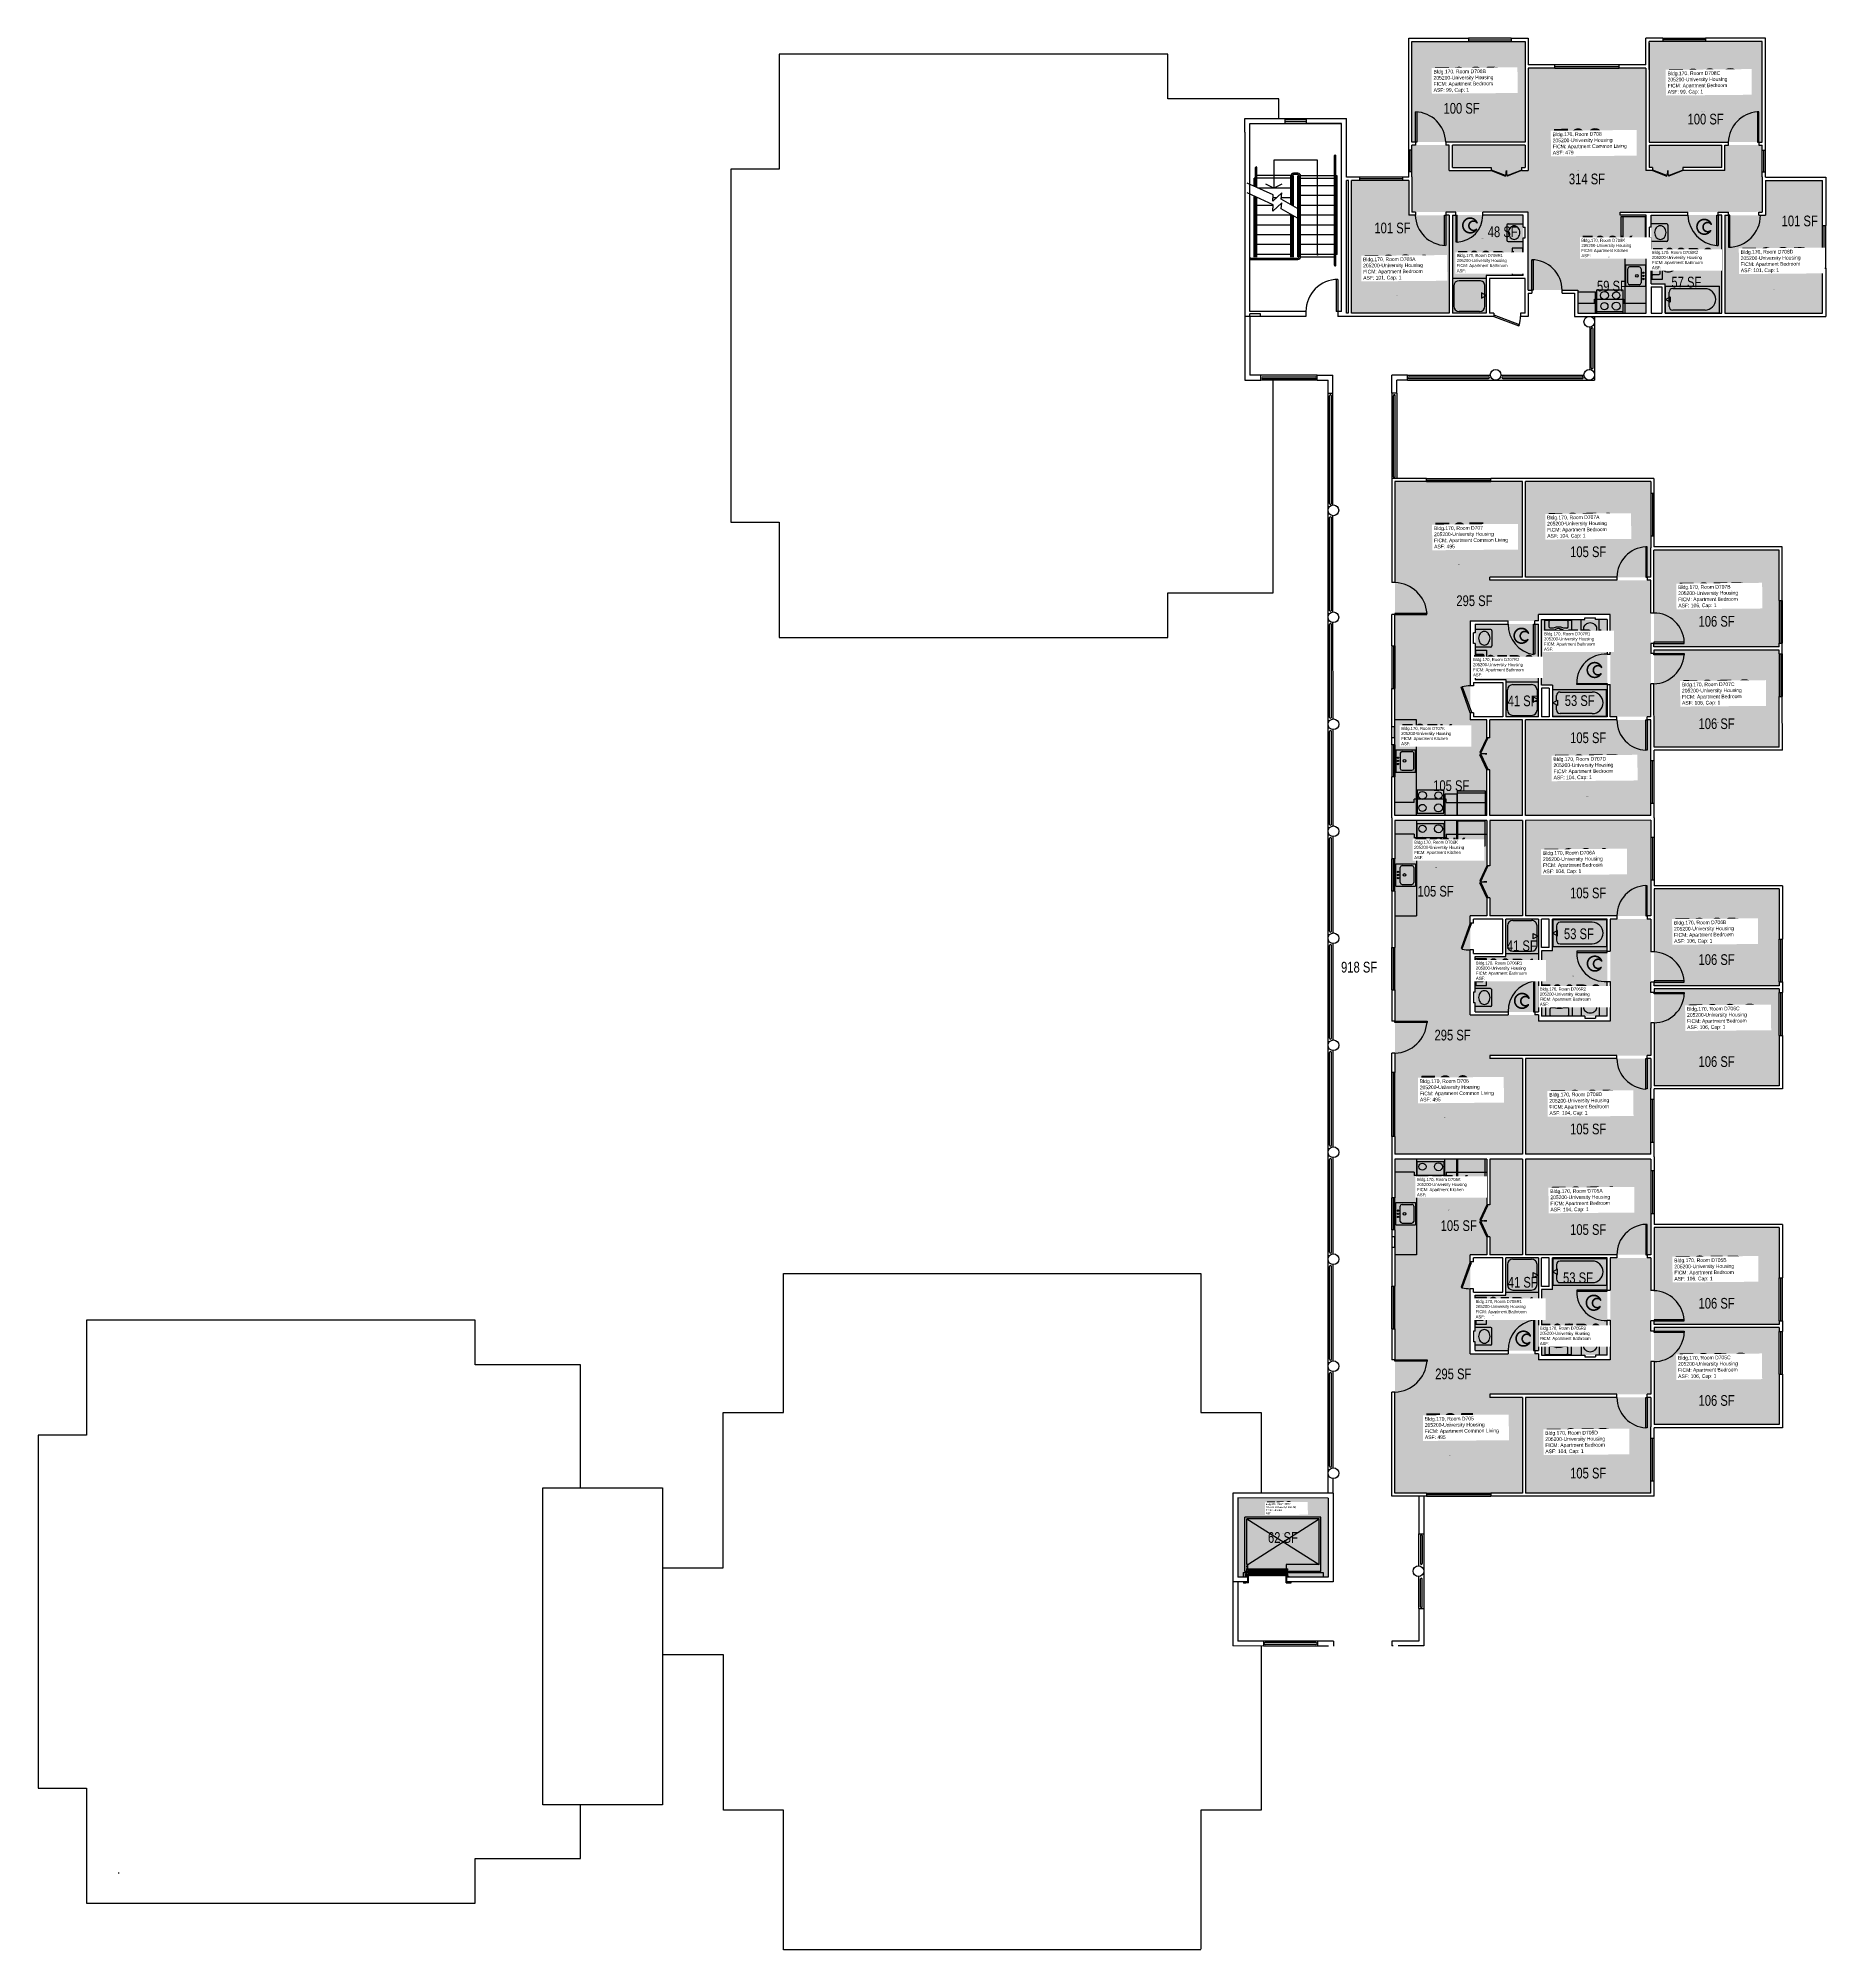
# Model space of a CAD drawing. Header units: inches. Extents: x -90 to 1915, y -86 to 2058.
import ezdxf
from ezdxf.enums import TextEntityAlignment as Align

# ---------------------------------------------------------------- set-up
doc = ezdxf.new("R2010")
doc.units = ezdxf.units.IN
doc.header["$LTSCALE"] = 10
doc.header["$MEASUREMENT"] = 0
doc.layers.get('0').update_dxf_attribs({"linetype": 'CONTINUOUS'})
for name, color, linetype in [('A-COLS', 5, 'CONTINUOUS'), ('A-DOOR', 2, 'CONTINUOUS'), ('A-FLOR', 3, 'CONTINUOUS'), ('A-GLAZ', 1, 'CONTINUOUS'), ('A-IDEN-ICON', 4, 'CONTINUOUS'), ('A-IDEN-RNUM', 7, 'CONTINUOUS'), ('A-IDEN-SNUM', 4, 'CONTINUOUS'), ('A-IDEN-VNUM', 4, 'CONTINUOUS'), ('A-ROOF', 2, 'CONTINUOUS'), ('A-WALL', 5, 'CONTINUOUS'), ('AREA-TEXT', 3, 'CONTINUOUS'), ('P-SANR-FIXT', 2, 'CONTINUOUS'), ('Rooms-Category-Color', 7, 'CONTINUOUS'), ('Rooms-College-Color', 7, 'CONTINUOUS'), ('Rooms-Department-Color', 7, 'CONTINUOUS'), ('Rooms-Division-Color', 7, 'CONTINUOUS'), ('Rooms-Information', 7, 'CONTINUOUS')]:
    doc.layers.add(name, color=color, linetype=linetype)
doc.styles.add('CP_AREA', font='arial.ttf', dxfattribs={"height": 15})
doc.styles.add('CP_ROOMSNUMBER', font='arial.ttf', dxfattribs={"height": 1})
doc.styles.add('CP_ROOMVNUMBER', font='arial.ttf', dxfattribs={"width": 0.85, "height": 0.075})

# ---------------------------------------------------------------- blocks, each defined once
blk = doc.blocks.new('CPBATH')
at = {"color": 0, "linetype": 'ByBlock', "const_width": 0.0127}
for points in [[(0.057, 0.017, 0.861492), (-0.055, 0, 1)], [(-0.055, 0, 0.726902), (0.049, -0.034, 1)], [(0.057, 0.017, 0.729002), (-0.008, -0.004, 1)], [(-0.008, -0.004, 0.609468), (0.049, -0.034, 1)]]:
    blk.add_lwpolyline(points, format="xyb", dxfattribs=at)
at = {"color": 0, "linetype": 'ByBlock', "const_width": 0.00637}
for points in [[(0.054, 0.015, 1), (0.06, 0.018, 1)], [(0.046, -0.035, 1), (0.051, -0.032, 1)]]:
    blk.add_lwpolyline(points, format="xyb", close=True, dxfattribs=at)

msp = doc.modelspace()

# ---------------------------------------------------------------- hatches: boundary and pattern name
at = {"layer": 'Rooms-Category-Color', "true_color": 0x728ef3}
for points in [[(1577.7, 2054.3), (1450.7, 2054.3), (1450.7, 1941.3), (1577.7, 1941.3)], [(1716.7, 2054.3), (1716.7, 1941.3), (1843.7, 1941.3), (1843.7, 2054.3)], [(1450.5, 1937.9), (1450.6, 1862.9), (1581.1, 1863), (1581.1, 1775.5), (1636.6, 1775.5), (1636.6, 1859.4), (1684.2, 1859.4), (1684.2, 1862.9), (1843.6, 1863.1), (1843.6, 1938.1), (1801.5, 1938.1), (1801.6, 1909.6), (1754.6, 1909.6), (1754.6, 1913.1), (1798.1, 1913.1), (1798, 1938.1), (1716.5, 1938), (1716.6, 1913), (1720.6, 1913), (1720.6, 1909.5), (1713.1, 1909.5), (1713, 2024.5), (1581, 2024.5), (1581.1, 1909.5), (1573.6, 1909.5), (1573.6, 1913), (1577.6, 1913), (1577.5, 1938), (1496, 1937.9), (1496.1, 1912.9), (1539.6, 1912.9), (1539.6, 1909.4), (1492.6, 1909.4), (1492.6, 1937.9)], [(1447.2, 1898.3), (1382.9, 1898.3), (1382.9, 1749.3), (1492.7, 1749.3), (1492.7, 1859.3), (1447.2, 1859.3)], [(1911.4, 1898.3), (1847.2, 1898.3), (1847.2, 1859.3), (1801.7, 1859.3), (1801.7, 1749.3), (1911.4, 1749.3)], [(1496.1, 1859.4), (1575.6, 1859.4), (1575.7, 1792), (1534.1, 1791.9), (1534.1, 1749.4), (1496.1, 1749.4)], [(1713.6, 1859.5), (1636.6, 1859.4), (1636.6, 1749.5), (1713.6, 1749.5)], [(1798.1, 1859.6), (1719.1, 1859.5), (1719.2, 1782.5), (1734.6, 1782.6), (1734.6, 1749.6), (1798.1, 1749.6), (1798.1, 1859.6)], [(1718.8, 1296.8), (1718.8, 1449.8), (1538.3, 1449.8), (1538.3, 1453.3), (1574.8, 1453.3), (1574.8, 1560.5), (1431.8, 1560.5), (1431.8, 1293.3), (1516.3, 1293.3), (1516.3, 1404.3), (1592.8, 1404.3), (1592.8, 1411.3), (1673.3, 1411.3), (1673.3, 1296.8)], [(1578.2, 1560.6), (1578.2, 1453.3), (1718.7, 1453.3), (1718.7, 1560.6)], [(1722.2, 1483.8), (1722.2, 1375.1), (1862.7, 1375.1), (1862.7, 1483.8)], [(1592.8, 1400.8), (1592.8, 1296.8), (1556.3, 1296.8), (1556.3, 1338.7), (1521.7, 1338.7), (1521.8, 1400.8)], [(1669.8, 1296.8), (1669.8, 1405.8), (1596.3, 1405.8), (1596.3, 1332.2), (1608.3, 1332.2), (1608.3, 1296.8)], [(1722.2, 1371.6), (1722.3, 1262.8), (1862.8, 1262.8), (1862.7, 1371.6)], [(1534.8, 1293.3), (1431.8, 1293.3), (1431.8, 1186), (1534.8, 1186), (1534.8, 1237.3), (1538.3, 1237.3), (1538.3, 1186), (1574.8, 1186), (1574.8, 1293.3), (1538.3, 1293.3), (1538.3, 1273.3), (1534.8, 1273.3)], [(1578.3, 1293.3), (1578.3, 1186), (1718.8, 1186.1), (1718.7, 1293.3)], [(1534.8, 1073.3), (1431.8, 1073.3), (1431.8, 1180.5), (1534.8, 1180.5), (1534.8, 1129.5), (1538.3, 1129.5), (1538.3, 1180.5), (1574.8, 1180.5), (1574.8, 1073.3), (1538.3, 1073.3), (1538.3, 1093.5), (1534.8, 1093.5)], [(1578.3, 1073.3), (1578.3, 1180.5), (1718.8, 1180.6), (1718.8, 1073.3)], [(1722.3, 995.1), (1722.3, 1103.8), (1862.8, 1103.8), (1862.8, 995.1)], [(1718.8, 1069.8), (1718.8, 916.8), (1538.3, 916.8), (1538.3, 913.3), (1574.8, 913.3), (1574.8, 806), (1431.8, 806), (1431.8, 1073.3), (1516.3, 1073.3), (1516.3, 962.3), (1592.8, 962.3), (1592.8, 955.3), (1673.3, 955.3), (1673.3, 1069.8)], [(1592.8, 965.8), (1592.8, 1069.8), (1556.3, 1069.8), (1556.3, 1027.9), (1521.8, 1027.9), (1521.8, 965.8)], [(1669.8, 1069.8), (1669.8, 960.8), (1596.3, 960.8), (1596.3, 1034.4), (1608.3, 1034.4), (1608.3, 1069.8)], [(1722.3, 882.8), (1722.3, 991.6), (1862.8, 991.6), (1862.8, 882.8)], [(1578.3, 806.1), (1578.3, 913.3), (1718.8, 913.3), (1718.8, 806.1)], [(1534.8, 693.3), (1431.8, 693.3), (1431.8, 800.5), (1534.8, 800.5), (1534.8, 749.2), (1538.3, 749.2), (1538.3, 800.5), (1574.8, 800.5), (1574.8, 693.2), (1538.3, 693.2), (1538.3, 713.2), (1534.8, 713.2)], [(1578.3, 693.3), (1578.3, 800.5), (1718.8, 800.6), (1718.8, 693.3)], [(1722.3, 615.1), (1722.3, 723.8), (1862.8, 723.8), (1862.8, 615.1)], [(1718.8, 689.8), (1718.8, 536.8), (1538.3, 536.8), (1538.3, 533.3), (1574.8, 533.3), (1574.8, 426), (1431.8, 426), (1431.8, 693.3), (1516.3, 693.3), (1516.3, 582.3), (1592.8, 582.3), (1592.8, 575.3), (1673.3, 575.3), (1673.3, 689.8)], [(1521.8, 647.9), (1556.3, 647.9), (1556.3, 689.7), (1592.8, 689.7), (1592.8, 585.8), (1521.8, 585.8)], [(1669.8, 689.8), (1669.8, 580.8), (1596.3, 580.8), (1596.3, 654.4), (1608.3, 654.4), (1608.3, 689.7)], [(1722.3, 502.8), (1722.3, 611.6), (1862.8, 611.6), (1862.8, 502.8)], [(1578.3, 426.1), (1578.3, 533.3), (1718.8, 533.3), (1718.8, 426.1)]]:
    msp.add_hatch(color=171, dxfattribs=at).paths.add_polyline_path(points)
at = {"layer": 'Rooms-Category-Color', "true_color": 0xadadad}
msp.add_hatch(color=253, dxfattribs=at).paths.add_polyline_path([(1356.8, 420.5), (1255.5, 420.6), (1255.5, 331.8), (1356.8, 331.8)])
at = {"layer": 'Rooms-College-Color', "true_color": 0xadadad}
for points in [[(1577.7, 2054.3), (1450.7, 2054.3), (1450.7, 1941.3), (1577.7, 1941.3)], [(1716.7, 2054.3), (1716.7, 1941.3), (1843.7, 1941.3), (1843.7, 2054.3)], [(1450.5, 1937.9), (1450.6, 1862.9), (1581.1, 1863), (1581.1, 1775.5), (1636.6, 1775.5), (1636.6, 1859.4), (1684.2, 1859.4), (1684.2, 1862.9), (1843.6, 1863.1), (1843.6, 1938.1), (1801.5, 1938.1), (1801.6, 1909.6), (1754.6, 1909.6), (1754.6, 1913.1), (1798.1, 1913.1), (1798, 1938.1), (1716.5, 1938), (1716.6, 1913), (1720.6, 1913), (1720.6, 1909.5), (1713.1, 1909.5), (1713, 2024.5), (1581, 2024.5), (1581.1, 1909.5), (1573.6, 1909.5), (1573.6, 1913), (1577.6, 1913), (1577.5, 1938), (1496, 1937.9), (1496.1, 1912.9), (1539.6, 1912.9), (1539.6, 1909.4), (1492.6, 1909.4), (1492.6, 1937.9)], [(1447.2, 1898.3), (1382.9, 1898.3), (1382.9, 1749.3), (1492.7, 1749.3), (1492.7, 1859.3), (1447.2, 1859.3)], [(1911.4, 1898.3), (1847.2, 1898.3), (1847.2, 1859.3), (1801.7, 1859.3), (1801.7, 1749.3), (1911.4, 1749.3)], [(1496.1, 1859.4), (1575.6, 1859.4), (1575.7, 1792), (1534.1, 1791.9), (1534.1, 1749.4), (1496.1, 1749.4)], [(1713.6, 1859.5), (1636.6, 1859.4), (1636.6, 1749.5), (1713.6, 1749.5)], [(1798.1, 1859.6), (1719.1, 1859.5), (1719.2, 1782.5), (1734.6, 1782.6), (1734.6, 1749.6), (1798.1, 1749.6), (1798.1, 1859.6)], [(1718.8, 1296.8), (1718.8, 1449.8), (1538.3, 1449.8), (1538.3, 1453.3), (1574.8, 1453.3), (1574.8, 1560.5), (1431.8, 1560.5), (1431.8, 1293.3), (1516.3, 1293.3), (1516.3, 1404.3), (1592.8, 1404.3), (1592.8, 1411.3), (1673.3, 1411.3), (1673.3, 1296.8)], [(1578.2, 1560.6), (1578.2, 1453.3), (1718.7, 1453.3), (1718.7, 1560.6)], [(1722.2, 1483.8), (1722.2, 1375.1), (1862.7, 1375.1), (1862.7, 1483.8)], [(1592.8, 1400.8), (1592.8, 1296.8), (1556.3, 1296.8), (1556.3, 1338.7), (1521.7, 1338.7), (1521.8, 1400.8)], [(1669.8, 1296.8), (1669.8, 1405.8), (1596.3, 1405.8), (1596.3, 1332.2), (1608.3, 1332.2), (1608.3, 1296.8)], [(1722.2, 1371.6), (1722.3, 1262.8), (1862.8, 1262.8), (1862.7, 1371.6)], [(1534.8, 1293.3), (1431.8, 1293.3), (1431.8, 1186), (1534.8, 1186), (1534.8, 1237.3), (1538.3, 1237.3), (1538.3, 1186), (1574.8, 1186), (1574.8, 1293.3), (1538.3, 1293.3), (1538.3, 1273.3), (1534.8, 1273.3)], [(1578.3, 1293.3), (1578.3, 1186), (1718.8, 1186.1), (1718.7, 1293.3)], [(1534.8, 1073.3), (1431.8, 1073.3), (1431.8, 1180.5), (1534.8, 1180.5), (1534.8, 1129.5), (1538.3, 1129.5), (1538.3, 1180.5), (1574.8, 1180.5), (1574.8, 1073.3), (1538.3, 1073.3), (1538.3, 1093.5), (1534.8, 1093.5)], [(1578.3, 1073.3), (1578.3, 1180.5), (1718.8, 1180.6), (1718.8, 1073.3)], [(1722.3, 995.1), (1722.3, 1103.8), (1862.8, 1103.8), (1862.8, 995.1)], [(1718.8, 1069.8), (1718.8, 916.8), (1538.3, 916.8), (1538.3, 913.3), (1574.8, 913.3), (1574.8, 806), (1431.8, 806), (1431.8, 1073.3), (1516.3, 1073.3), (1516.3, 962.3), (1592.8, 962.3), (1592.8, 955.3), (1673.3, 955.3), (1673.3, 1069.8)], [(1592.8, 965.8), (1592.8, 1069.8), (1556.3, 1069.8), (1556.3, 1027.9), (1521.8, 1027.9), (1521.8, 965.8)], [(1669.8, 1069.8), (1669.8, 960.8), (1596.3, 960.8), (1596.3, 1034.4), (1608.3, 1034.4), (1608.3, 1069.8)], [(1722.3, 882.8), (1722.3, 991.6), (1862.8, 991.6), (1862.8, 882.8)], [(1578.3, 806.1), (1578.3, 913.3), (1718.8, 913.3), (1718.8, 806.1)], [(1534.8, 693.3), (1431.8, 693.3), (1431.8, 800.5), (1534.8, 800.5), (1534.8, 749.2), (1538.3, 749.2), (1538.3, 800.5), (1574.8, 800.5), (1574.8, 693.2), (1538.3, 693.2), (1538.3, 713.2), (1534.8, 713.2)], [(1578.3, 693.3), (1578.3, 800.5), (1718.8, 800.6), (1718.8, 693.3)], [(1722.3, 615.1), (1722.3, 723.8), (1862.8, 723.8), (1862.8, 615.1)], [(1718.8, 689.8), (1718.8, 536.8), (1538.3, 536.8), (1538.3, 533.3), (1574.8, 533.3), (1574.8, 426), (1431.8, 426), (1431.8, 693.3), (1516.3, 693.3), (1516.3, 582.3), (1592.8, 582.3), (1592.8, 575.3), (1673.3, 575.3), (1673.3, 689.8)], [(1521.8, 647.9), (1556.3, 647.9), (1556.3, 689.7), (1592.8, 689.7), (1592.8, 585.8), (1521.8, 585.8)], [(1669.8, 689.8), (1669.8, 580.8), (1596.3, 580.8), (1596.3, 654.4), (1608.3, 654.4), (1608.3, 689.7)], [(1722.3, 502.8), (1722.3, 611.6), (1862.8, 611.6), (1862.8, 502.8)], [(1578.3, 426.1), (1578.3, 533.3), (1718.8, 533.3), (1718.8, 426.1)], [(1356.8, 420.5), (1255.5, 420.6), (1255.5, 331.8), (1356.8, 331.8)]]:
    msp.add_hatch(color=253, dxfattribs=at).paths.add_polyline_path(points)
at = {"layer": 'Rooms-Department-Color', "true_color": 0x604aed}
for points in [[(1577.7, 2054.3), (1450.7, 2054.3), (1450.7, 1941.3), (1577.7, 1941.3)], [(1716.7, 2054.3), (1716.7, 1941.3), (1843.7, 1941.3), (1843.7, 2054.3)], [(1450.5, 1937.9), (1450.6, 1862.9), (1581.1, 1863), (1581.1, 1775.5), (1636.6, 1775.5), (1636.6, 1859.4), (1684.2, 1859.4), (1684.2, 1862.9), (1843.6, 1863.1), (1843.6, 1938.1), (1801.5, 1938.1), (1801.6, 1909.6), (1754.6, 1909.6), (1754.6, 1913.1), (1798.1, 1913.1), (1798, 1938.1), (1716.5, 1938), (1716.6, 1913), (1720.6, 1913), (1720.6, 1909.5), (1713.1, 1909.5), (1713, 2024.5), (1581, 2024.5), (1581.1, 1909.5), (1573.6, 1909.5), (1573.6, 1913), (1577.6, 1913), (1577.5, 1938), (1496, 1937.9), (1496.1, 1912.9), (1539.6, 1912.9), (1539.6, 1909.4), (1492.6, 1909.4), (1492.6, 1937.9)], [(1447.2, 1898.3), (1382.9, 1898.3), (1382.9, 1749.3), (1492.7, 1749.3), (1492.7, 1859.3), (1447.2, 1859.3)], [(1911.4, 1898.3), (1847.2, 1898.3), (1847.2, 1859.3), (1801.7, 1859.3), (1801.7, 1749.3), (1911.4, 1749.3)], [(1496.1, 1859.4), (1575.6, 1859.4), (1575.7, 1792), (1534.1, 1791.9), (1534.1, 1749.4), (1496.1, 1749.4)], [(1713.6, 1859.5), (1636.6, 1859.4), (1636.6, 1749.5), (1713.6, 1749.5)], [(1798.1, 1859.6), (1719.1, 1859.5), (1719.2, 1782.5), (1734.6, 1782.6), (1734.6, 1749.6), (1798.1, 1749.6), (1798.1, 1859.6)], [(1718.8, 1296.8), (1718.8, 1449.8), (1538.3, 1449.8), (1538.3, 1453.3), (1574.8, 1453.3), (1574.8, 1560.5), (1431.8, 1560.5), (1431.8, 1293.3), (1516.3, 1293.3), (1516.3, 1404.3), (1592.8, 1404.3), (1592.8, 1411.3), (1673.3, 1411.3), (1673.3, 1296.8)], [(1578.2, 1560.6), (1578.2, 1453.3), (1718.7, 1453.3), (1718.7, 1560.6)], [(1722.2, 1483.8), (1722.2, 1375.1), (1862.7, 1375.1), (1862.7, 1483.8)], [(1592.8, 1400.8), (1592.8, 1296.8), (1556.3, 1296.8), (1556.3, 1338.7), (1521.7, 1338.7), (1521.8, 1400.8)], [(1669.8, 1296.8), (1669.8, 1405.8), (1596.3, 1405.8), (1596.3, 1332.2), (1608.3, 1332.2), (1608.3, 1296.8)], [(1722.2, 1371.6), (1722.3, 1262.8), (1862.8, 1262.8), (1862.7, 1371.6)], [(1534.8, 1293.3), (1431.8, 1293.3), (1431.8, 1186), (1534.8, 1186), (1534.8, 1237.3), (1538.3, 1237.3), (1538.3, 1186), (1574.8, 1186), (1574.8, 1293.3), (1538.3, 1293.3), (1538.3, 1273.3), (1534.8, 1273.3)], [(1578.3, 1293.3), (1578.3, 1186), (1718.8, 1186.1), (1718.7, 1293.3)], [(1534.8, 1073.3), (1431.8, 1073.3), (1431.8, 1180.5), (1534.8, 1180.5), (1534.8, 1129.5), (1538.3, 1129.5), (1538.3, 1180.5), (1574.8, 1180.5), (1574.8, 1073.3), (1538.3, 1073.3), (1538.3, 1093.5), (1534.8, 1093.5)], [(1578.3, 1073.3), (1578.3, 1180.5), (1718.8, 1180.6), (1718.8, 1073.3)], [(1722.3, 995.1), (1722.3, 1103.8), (1862.8, 1103.8), (1862.8, 995.1)], [(1718.8, 1069.8), (1718.8, 916.8), (1538.3, 916.8), (1538.3, 913.3), (1574.8, 913.3), (1574.8, 806), (1431.8, 806), (1431.8, 1073.3), (1516.3, 1073.3), (1516.3, 962.3), (1592.8, 962.3), (1592.8, 955.3), (1673.3, 955.3), (1673.3, 1069.8)], [(1592.8, 965.8), (1592.8, 1069.8), (1556.3, 1069.8), (1556.3, 1027.9), (1521.8, 1027.9), (1521.8, 965.8)], [(1669.8, 1069.8), (1669.8, 960.8), (1596.3, 960.8), (1596.3, 1034.4), (1608.3, 1034.4), (1608.3, 1069.8)], [(1722.3, 882.8), (1722.3, 991.6), (1862.8, 991.6), (1862.8, 882.8)], [(1578.3, 806.1), (1578.3, 913.3), (1718.8, 913.3), (1718.8, 806.1)], [(1534.8, 693.3), (1431.8, 693.3), (1431.8, 800.5), (1534.8, 800.5), (1534.8, 749.2), (1538.3, 749.2), (1538.3, 800.5), (1574.8, 800.5), (1574.8, 693.2), (1538.3, 693.2), (1538.3, 713.2), (1534.8, 713.2)], [(1578.3, 693.3), (1578.3, 800.5), (1718.8, 800.6), (1718.8, 693.3)], [(1722.3, 615.1), (1722.3, 723.8), (1862.8, 723.8), (1862.8, 615.1)], [(1718.8, 689.8), (1718.8, 536.8), (1538.3, 536.8), (1538.3, 533.3), (1574.8, 533.3), (1574.8, 426), (1431.8, 426), (1431.8, 693.3), (1516.3, 693.3), (1516.3, 582.3), (1592.8, 582.3), (1592.8, 575.3), (1673.3, 575.3), (1673.3, 689.8)], [(1521.8, 647.9), (1556.3, 647.9), (1556.3, 689.7), (1592.8, 689.7), (1592.8, 585.8), (1521.8, 585.8)], [(1669.8, 689.8), (1669.8, 580.8), (1596.3, 580.8), (1596.3, 654.4), (1608.3, 654.4), (1608.3, 689.7)], [(1722.3, 502.8), (1722.3, 611.6), (1862.8, 611.6), (1862.8, 502.8)], [(1578.3, 426.1), (1578.3, 533.3), (1718.8, 533.3), (1718.8, 426.1)]]:
    msp.add_hatch(color=173, dxfattribs=at).paths.add_polyline_path(points)
at = {"layer": 'Rooms-Department-Color', "true_color": 0xacacac}
msp.add_hatch(color=253, dxfattribs=at).paths.add_polyline_path([(1356.8, 420.5), (1255.5, 420.6), (1255.5, 331.8), (1356.8, 331.8)])
at = {"layer": 'Rooms-Division-Color', "true_color": 0x604aed}
for points in [[(1577.7, 2054.3), (1450.7, 2054.3), (1450.7, 1941.3), (1577.7, 1941.3)], [(1716.7, 2054.3), (1716.7, 1941.3), (1843.7, 1941.3), (1843.7, 2054.3)], [(1450.5, 1937.9), (1450.6, 1862.9), (1581.1, 1863), (1581.1, 1775.5), (1636.6, 1775.5), (1636.6, 1859.4), (1684.2, 1859.4), (1684.2, 1862.9), (1843.6, 1863.1), (1843.6, 1938.1), (1801.5, 1938.1), (1801.6, 1909.6), (1754.6, 1909.6), (1754.6, 1913.1), (1798.1, 1913.1), (1798, 1938.1), (1716.5, 1938), (1716.6, 1913), (1720.6, 1913), (1720.6, 1909.5), (1713.1, 1909.5), (1713, 2024.5), (1581, 2024.5), (1581.1, 1909.5), (1573.6, 1909.5), (1573.6, 1913), (1577.6, 1913), (1577.5, 1938), (1496, 1937.9), (1496.1, 1912.9), (1539.6, 1912.9), (1539.6, 1909.4), (1492.6, 1909.4), (1492.6, 1937.9)], [(1447.2, 1898.3), (1382.9, 1898.3), (1382.9, 1749.3), (1492.7, 1749.3), (1492.7, 1859.3), (1447.2, 1859.3)], [(1911.4, 1898.3), (1847.2, 1898.3), (1847.2, 1859.3), (1801.7, 1859.3), (1801.7, 1749.3), (1911.4, 1749.3)], [(1496.1, 1859.4), (1575.6, 1859.4), (1575.7, 1792), (1534.1, 1791.9), (1534.1, 1749.4), (1496.1, 1749.4)], [(1713.6, 1859.5), (1636.6, 1859.4), (1636.6, 1749.5), (1713.6, 1749.5)], [(1798.1, 1859.6), (1719.1, 1859.5), (1719.2, 1782.5), (1734.6, 1782.6), (1734.6, 1749.6), (1798.1, 1749.6), (1798.1, 1859.6)], [(1718.8, 1296.8), (1718.8, 1449.8), (1538.3, 1449.8), (1538.3, 1453.3), (1574.8, 1453.3), (1574.8, 1560.5), (1431.8, 1560.5), (1431.8, 1293.3), (1516.3, 1293.3), (1516.3, 1404.3), (1592.8, 1404.3), (1592.8, 1411.3), (1673.3, 1411.3), (1673.3, 1296.8)], [(1578.2, 1560.6), (1578.2, 1453.3), (1718.7, 1453.3), (1718.7, 1560.6)], [(1722.2, 1483.8), (1722.2, 1375.1), (1862.7, 1375.1), (1862.7, 1483.8)], [(1592.8, 1400.8), (1592.8, 1296.8), (1556.3, 1296.8), (1556.3, 1338.7), (1521.7, 1338.7), (1521.8, 1400.8)], [(1669.8, 1296.8), (1669.8, 1405.8), (1596.3, 1405.8), (1596.3, 1332.2), (1608.3, 1332.2), (1608.3, 1296.8)], [(1722.2, 1371.6), (1722.3, 1262.8), (1862.8, 1262.8), (1862.7, 1371.6)], [(1534.8, 1293.3), (1431.8, 1293.3), (1431.8, 1186), (1534.8, 1186), (1534.8, 1237.3), (1538.3, 1237.3), (1538.3, 1186), (1574.8, 1186), (1574.8, 1293.3), (1538.3, 1293.3), (1538.3, 1273.3), (1534.8, 1273.3)], [(1578.3, 1293.3), (1578.3, 1186), (1718.8, 1186.1), (1718.7, 1293.3)], [(1534.8, 1073.3), (1431.8, 1073.3), (1431.8, 1180.5), (1534.8, 1180.5), (1534.8, 1129.5), (1538.3, 1129.5), (1538.3, 1180.5), (1574.8, 1180.5), (1574.8, 1073.3), (1538.3, 1073.3), (1538.3, 1093.5), (1534.8, 1093.5)], [(1578.3, 1073.3), (1578.3, 1180.5), (1718.8, 1180.6), (1718.8, 1073.3)], [(1722.3, 995.1), (1722.3, 1103.8), (1862.8, 1103.8), (1862.8, 995.1)], [(1718.8, 1069.8), (1718.8, 916.8), (1538.3, 916.8), (1538.3, 913.3), (1574.8, 913.3), (1574.8, 806), (1431.8, 806), (1431.8, 1073.3), (1516.3, 1073.3), (1516.3, 962.3), (1592.8, 962.3), (1592.8, 955.3), (1673.3, 955.3), (1673.3, 1069.8)], [(1592.8, 965.8), (1592.8, 1069.8), (1556.3, 1069.8), (1556.3, 1027.9), (1521.8, 1027.9), (1521.8, 965.8)], [(1669.8, 1069.8), (1669.8, 960.8), (1596.3, 960.8), (1596.3, 1034.4), (1608.3, 1034.4), (1608.3, 1069.8)], [(1722.3, 882.8), (1722.3, 991.6), (1862.8, 991.6), (1862.8, 882.8)], [(1578.3, 806.1), (1578.3, 913.3), (1718.8, 913.3), (1718.8, 806.1)], [(1534.8, 693.3), (1431.8, 693.3), (1431.8, 800.5), (1534.8, 800.5), (1534.8, 749.2), (1538.3, 749.2), (1538.3, 800.5), (1574.8, 800.5), (1574.8, 693.2), (1538.3, 693.2), (1538.3, 713.2), (1534.8, 713.2)], [(1578.3, 693.3), (1578.3, 800.5), (1718.8, 800.6), (1718.8, 693.3)], [(1722.3, 615.1), (1722.3, 723.8), (1862.8, 723.8), (1862.8, 615.1)], [(1718.8, 689.8), (1718.8, 536.8), (1538.3, 536.8), (1538.3, 533.3), (1574.8, 533.3), (1574.8, 426), (1431.8, 426), (1431.8, 693.3), (1516.3, 693.3), (1516.3, 582.3), (1592.8, 582.3), (1592.8, 575.3), (1673.3, 575.3), (1673.3, 689.8)], [(1521.8, 647.9), (1556.3, 647.9), (1556.3, 689.7), (1592.8, 689.7), (1592.8, 585.8), (1521.8, 585.8)], [(1669.8, 689.8), (1669.8, 580.8), (1596.3, 580.8), (1596.3, 654.4), (1608.3, 654.4), (1608.3, 689.7)], [(1722.3, 502.8), (1722.3, 611.6), (1862.8, 611.6), (1862.8, 502.8)], [(1578.3, 426.1), (1578.3, 533.3), (1718.8, 533.3), (1718.8, 426.1)]]:
    msp.add_hatch(color=173, dxfattribs=at).paths.add_polyline_path(points)
at = {"layer": 'Rooms-Division-Color', "true_color": 0xadadad}
msp.add_hatch(color=253, dxfattribs=at).paths.add_polyline_path([(1356.8, 420.5), (1255.5, 420.6), (1255.5, 331.8), (1356.8, 331.8)])

# ---------------------------------------------------------------- linework, layer by layer
at = {"layer": 'A-COLS'}
for centre in [(1649.7, 1739.8, 0), (1544.7, 1680.3, 0), (1649.7, 1680.3, 0), (1362.7, 1528.3, 0), (1362.7, 1408.3, 0), (1362.8, 1288.3, 0), (1362.8, 1168.3, 0), (1362.8, 1048.3, 0), (1362.8, 928.3, 0), (1362.8, 808.3, 0), (1362.8, 688.3, 0), (1362.8, 568.3, 0), (1362.8, 448.3, 0), (1458.1, 338.4, 0)]:
    msp.add_circle(centre, 6, dxfattribs=at)
at = {"layer": 'A-DOOR'}
for p, q in [((1454.7, 1941.3), (1454.7, 1975.3)), ((1456.2, 1975.3), (1456.2, 1941.3)), ((1838.2, 1975.3), (1838.2, 1941.3)), ((1839.7, 1975.3), (1838.2, 1975.3)), ((1839.7, 1941.3), (1839.7, 1975.3)), ((1456.2, 1941.3), (1454.7, 1941.3)), ((1838.2, 1941.3), (1839.7, 1941.3)), ((1539.9, 1910), (1539.7, 1909.3)), ((1539.7, 1909.3), (1555.6, 1903.2)), ((1555.8, 1903.9), (1539.9, 1910)), ((1557.6, 1903.9), (1573.4, 1910)), ((1573.7, 1909.3), (1557.8, 1903.2)), ((1573.4, 1910), (1573.7, 1909.3)), ((1720.9, 1910), (1720.7, 1909.3)), ((1720.7, 1909.3), (1736.6, 1903.2)), ((1736.8, 1903.9), (1720.9, 1910)), ((1738.6, 1903.9), (1754.4, 1910)), ((1754.7, 1909.3), (1738.8, 1903.2)), ((1754.4, 1910), (1754.7, 1909.3)), ((1555.6, 1903.2), (1555.8, 1903.9)), ((1557.8, 1903.2), (1557.6, 1903.9)), ((1736.6, 1903.2), (1736.8, 1903.9)), ((1738.8, 1903.2), (1738.6, 1903.9)), ((1487.2, 1859.3), (1488.7, 1859.3)), ((1487.2, 1825.3), (1487.2, 1859.3)), ((1488.7, 1859.3), (1488.7, 1825.3)), ((1500.2, 1859.3), (1501.7, 1859.3)), ((1500.2, 1859.3), (1500.2, 1829.3)), ((1501.7, 1829.3), (1501.7, 1859.3)), ((1792.7, 1859.3), (1794.2, 1859.3)), ((1792.7, 1825.3), (1792.7, 1859.3)), ((1794.2, 1859.3), (1794.2, 1825.3)), ((1805.7, 1859.3), (1805.7, 1823.3)), ((1807.2, 1859.3), (1805.7, 1859.3)), ((1807.2, 1823.3), (1807.2, 1859.3)), ((1500.2, 1829.3), (1501.7, 1829.3)), ((1792.7, 1825.3), (1794.2, 1825.3)), ((1585.2, 1809.3), (1586.7, 1809.3)), ((1585.2, 1775.3), (1585.2, 1809.3)), ((1586.7, 1809.3), (1586.7, 1775.3)), ((1367.9, 1787.3), (1365.9, 1787.3)), ((1365.9, 1787.3), (1365.9, 1751.3)), ((1367.9, 1787.3), (1367.9, 1751.3)), ((1586.7, 1775.3), (1585.2, 1775.3)), ((1367.9, 1751.3), (1365.9, 1751.3)), ((1543.2, 1747.1), (1542.7, 1745.8)), ((1542.7, 1745.8), (1570.8, 1735.2)), ((1571.3, 1736.5), (1543.2, 1747.1)), ((1570.8, 1735.2), (1571.3, 1736.5)), ((1713.3, 1487.3), (1713.3, 1453.3)), ((1714.7, 1487.3), (1713.3, 1487.3)), ((1714.7, 1453.3), (1714.7, 1487.3)), ((1713.3, 1453.3), (1714.7, 1453.3)), ((1467.7, 1412.7), (1431.7, 1412.7)), ((1431.7, 1412.7), (1431.7, 1411.3)), ((1431.7, 1411.3), (1467.7, 1411.3)), ((1467.7, 1411.3), (1467.7, 1412.7)), ((1587.3, 1366.8), (1587.3, 1400.8)), ((1587.3, 1400.8), (1588.7, 1400.8)), ((1588.7, 1400.8), (1588.7, 1366.8)), ((1756.2, 1380.5), (1722.2, 1380.5)), ((1722.2, 1380.5), (1722.2, 1379.1)), ((1722.2, 1379.1), (1756.2, 1379.1)), ((1756.2, 1379.1), (1756.2, 1380.5)), ((1588.7, 1366.8), (1587.3, 1366.8)), ((1722.2, 1367.6), (1756.2, 1367.6)), ((1722.2, 1366.1), (1722.2, 1367.6)), ((1756.2, 1366.1), (1722.2, 1366.1)), ((1756.2, 1367.6), (1756.2, 1366.1)), ((1506, 1329.8), (1507.3, 1330.3)), ((1516.3, 1301.3), (1506, 1329.8)), ((1507.3, 1330.3), (1517.6, 1301.8)), ((1635.8, 1334.2), (1669.7, 1334.2)), ((1635.8, 1332.8), (1635.8, 1334.2)), ((1669.7, 1332.8), (1635.8, 1332.8)), ((1669.7, 1334.2), (1669.7, 1332.8)), ((1517.6, 1301.8), (1516.3, 1301.3)), ((1713.3, 1259.3), (1713.3, 1293.3)), ((1713.3, 1293.3), (1714.8, 1293.3)), ((1714.8, 1293.3), (1714.8, 1259.3)), ((1534.8, 1273.3), (1526.9, 1256.5)), ((1528.2, 1255.9), (1536, 1272.7)), ((1536, 1272.7), (1534.8, 1273.3)), ((1526.9, 1256.5), (1528.2, 1255.9)), ((1526.9, 1254.1), (1528.2, 1254.7)), ((1534.8, 1237.3), (1526.9, 1254.1)), ((1528.2, 1254.7), (1536, 1237.9)), ((1714.8, 1259.3), (1713.3, 1259.3)), ((1536, 1237.9), (1534.8, 1237.3)), ((1534.8, 1129.6), (1526.9, 1112.7)), ((1528.2, 1112.1), (1536, 1129)), ((1536, 1129), (1534.8, 1129.6)), ((1526.9, 1112.7), (1528.2, 1112.1)), ((1526.9, 1110.4), (1528.2, 1111)), ((1534.8, 1093.6), (1526.9, 1110.4)), ((1528.2, 1111), (1536, 1094.2)), ((1536, 1094.2), (1534.8, 1093.6)), ((1713.3, 1107.3), (1713.3, 1073.3)), ((1714.8, 1107.3), (1713.3, 1107.3)), ((1714.8, 1073.3), (1714.8, 1107.3)), ((1713.3, 1073.3), (1714.8, 1073.3)), ((1516.3, 1065.3), (1506, 1036.8)), ((1507.3, 1036.3), (1517.6, 1064.8)), ((1517.6, 1064.8), (1516.3, 1065.3)), ((1506, 1036.8), (1507.3, 1036.3)), ((1635.8, 1033.8), (1635.8, 1032.4)), ((1669.8, 1033.8), (1635.8, 1033.8)), ((1635.8, 1032.4), (1669.8, 1032.4)), ((1669.8, 1032.4), (1669.8, 1033.8)), ((1587.3, 999.8), (1587.3, 965.8)), ((1588.8, 999.8), (1587.3, 999.8)), ((1588.8, 965.8), (1588.8, 999.8)), ((1756.3, 1000.5), (1722.3, 1000.5)), ((1722.3, 1000.5), (1722.3, 999.1)), ((1722.3, 999.1), (1756.3, 999.1)), ((1722.3, 987.6), (1756.3, 987.6)), ((1722.3, 986.1), (1722.3, 987.6)), ((1756.3, 999.1), (1756.3, 1000.5)), ((1756.3, 987.6), (1756.3, 986.1)), ((1587.3, 965.8), (1588.8, 965.8)), ((1756.3, 986.1), (1722.3, 986.1)), ((1431.8, 955.3), (1467.8, 955.3)), ((1431.8, 953.9), (1431.8, 955.3)), ((1467.8, 953.9), (1431.8, 953.9)), ((1467.8, 955.3), (1467.8, 953.9)), ((1713.3, 879.3), (1713.3, 913.3)), ((1713.3, 913.3), (1714.8, 913.3)), ((1714.8, 913.3), (1714.8, 879.3)), ((1714.8, 879.3), (1713.3, 879.3)), ((1534.8, 749.3), (1526.9, 732.5)), ((1526.9, 732.5), (1528.2, 731.9)), ((1526.9, 730.1), (1528.2, 730.7)), ((1534.8, 713.3), (1526.9, 730.1)), ((1528.2, 731.9), (1536, 748.7)), ((1528.2, 730.7), (1536, 713.9)), ((1536, 748.7), (1534.8, 749.3)), ((1536, 713.9), (1534.8, 713.3)), ((1713.3, 727.3), (1713.3, 693.3)), ((1714.8, 727.3), (1713.3, 727.3)), ((1714.8, 693.3), (1714.8, 727.3)), ((1713.3, 693.3), (1714.8, 693.3)), ((1516.3, 685.3), (1506, 656.8)), ((1507.3, 656.3), (1517.6, 684.8)), ((1517.6, 684.8), (1516.3, 685.3)), ((1506, 656.8), (1507.3, 656.3)), ((1635.8, 653.8), (1635.8, 652.4)), ((1669.8, 653.8), (1635.8, 653.8)), ((1635.8, 652.4), (1669.8, 652.4)), ((1669.8, 652.4), (1669.8, 653.8)), ((1587.3, 619.8), (1587.3, 585.8)), ((1588.8, 619.8), (1587.3, 619.8)), ((1588.8, 585.8), (1588.8, 619.8)), ((1756.3, 620.5), (1722.3, 620.5)), ((1722.3, 620.5), (1722.3, 619.1)), ((1722.3, 619.1), (1756.3, 619.1)), ((1722.3, 607.6), (1756.3, 607.6)), ((1722.3, 606.1), (1722.3, 607.6)), ((1756.3, 606.1), (1722.3, 606.1)), ((1756.3, 619.1), (1756.3, 620.5)), ((1756.3, 607.6), (1756.3, 606.1)), ((1587.3, 585.8), (1588.8, 585.8)), ((1431.8, 575.3), (1467.8, 575.3)), ((1431.8, 573.9), (1431.8, 575.3)), ((1467.8, 573.9), (1431.8, 573.9)), ((1467.8, 575.3), (1467.8, 573.9)), ((1713.3, 499.3), (1713.3, 533.3)), ((1713.3, 533.3), (1714.8, 533.3)), ((1714.8, 533.3), (1714.8, 499.3)), ((1714.8, 499.3), (1713.3, 499.3))]:
    msp.add_line(p, q, dxfattribs=at)
for centre, radius, start, end in [((1453.7, 1940.3), 35, 1.5768, 88.4253), ((1841.3, 1939.8), 35.7, 95.0499, 177.5365), ((1539.7, 1909.3), 17, 339.0236, 0.001), ((1573.7, 1909.3), 17, 180.001, 200.9785), ((1720.7, 1909.3), 17, 339.0236, 0.001), ((1754.7, 1909.3), 17, 180.001, 200.9785), ((1489.6, 1860.3), 35, 181.5768, 268.4253), ((1500.4, 1859), 29.8, 272.449, 0.4907), ((1795.8, 1860.8), 35.6, 182.415, 265.0028), ((1805.7, 1859.3), 36, 270.001, 0.001), ((1585.2, 1775.3), 34, 0.001, 90.001), ((1367.9, 1751.3), 36, 89.9938, 179.9938), ((1545.5, 1745.4), 27.2, 340.9489, 0.777), ((1715.1, 1453), 34.4, 92.9973, 179.4426), ((1430.3, 1409.7), 37.6, 4.553, 87.7487), ((1592.6, 1400.2), 33.9, 179.0563, 261.0524), ((1722.3, 1379.1), 34, 2.3561, 90.0837), ((1667.6, 1335), 31.9, 86.1802, 181.3841), ((1720.9, 1369), 35.4, 272.1356, 355.4287), ((1517.2, 1284.8), 46.6, 91.1377, 102.2708), ((1714.5, 1293), 33.8, 179.5683, 267.9961), ((1533.6, 1281), 25.7, 257.7961, 272.6014), ((1533.6, 1229.6), 25.7, 87.4007, 102.2059), ((1533.6, 1137.2), 25.7, 257.7961, 272.6014), ((1533.6, 1085.9), 25.7, 87.4007, 102.2059), ((1714.5, 1073.6), 33.8, 92.006, 180.4338), ((1517.2, 1081.8), 46.6, 257.7313, 268.8644), ((1667.6, 1031.6), 31.9, 178.618, 273.8219), ((1720.9, 997.6), 35.4, 4.5734, 87.8665), ((1592.6, 966.4), 33.9, 98.9497, 180.9458), ((1722.3, 987.5), 34, 269.9183, 357.646), ((1430.3, 956.9), 37.6, 272.2533, 355.4491), ((1715.1, 913.6), 34.4, 180.5595, 267.0048), ((1533.6, 757), 25.7, 257.7961, 272.6014), ((1533.6, 705.6), 25.7, 87.4007, 102.2059), ((1714.5, 693.6), 33.8, 92.006, 180.4338), ((1517.2, 701.8), 46.6, 257.7313, 268.8644), ((1667.6, 651.6), 31.9, 178.618, 273.8219), ((1720.9, 617.6), 35.4, 4.5734, 87.8665), ((1592.6, 586.4), 33.9, 98.9497, 180.9458), ((1722.3, 607.5), 34, 269.9183, 357.646), ((1430.3, 576.9), 37.6, 272.2533, 355.4491), ((1715.1, 533.6), 34.4, 180.5595, 267.0048)]:
    msp.add_arc(centre, radius, start, end, dxfattribs=at)
at = {"layer": 'A-FLOR'}
for p, q in [((1275.5, 1891.1), (1275.5, 1912.8)), ((1277, 1890.4), (1277, 1912.8)), ((1296, 1921.1), (1296, 1889.8)), ((1345, 1921.1), (1296, 1921.1)), ((1344.9, 1815.3), (1345, 1921.1)), ((1363.9, 1803.3), (1364, 1926.3)), ((1365.4, 1803.3), (1365.5, 1926.3)), ((1295.3, 1882.1), (1266, 1895.4)), ((1274, 1891.8), (1274, 1900.8)), ((1275.5, 1900.8), (1274, 1900.8)), ((1315, 1903.8), (1277, 1903.8)), ((1315, 1900.8), (1277, 1900.8)), ((1315, 1889.8), (1278.3, 1889.8)), ((1296, 1889.8), (1287, 1894.2)), ((1305, 1894.2), (1296, 1889.8)), ((1314.9, 1871.3), (1315, 1903.3)), ((1316.4, 1870.4), (1316.5, 1903.3)), ((1318, 1903.3), (1316.5, 1903.3)), ((1317.9, 1869.6), (1318, 1903.3)), ((1323, 1906.3), (1318, 1906.3)), ((1323, 1904.8), (1318, 1904.8)), ((1322.9, 1812.8), (1323, 1903.3)), ((1324.5, 1903.3), (1323, 1903.3)), ((1324.4, 1812.8), (1324.5, 1903.3)), ((1325.9, 1812.8), (1326, 1903.3)), ((1364, 1903.3), (1326, 1903.3)), ((1364, 1900.3), (1326, 1900.3)), ((1364, 1892.3), (1326, 1892.3)), ((1367, 1903.3), (1365.5, 1903.3)), ((1366.9, 1815.3), (1367, 1903.3)), ((1295.3, 1871), (1266, 1884.3)), ((1273.9, 1812.3), (1274, 1880.7)), ((1275.4, 1812.3), (1275.5, 1880)), ((1276.9, 1812.3), (1276.9, 1879.3)), ((1295.2, 1870.3), (1276.9, 1870.3)), ((1278.1, 1878.8), (1276.9, 1878.8)), ((1304.9, 1884.3), (1295, 1874.9)), ((1295, 1874.9), (1295.3, 1882.1)), ((1304.9, 1873.2), (1295, 1863.8)), ((1295, 1863.8), (1295.3, 1871)), ((1299.1, 1878.8), (1295.1, 1878.8)), ((1304.1, 1877.4), (1304.9, 1884.3)), ((1325.2, 1865.5), (1304.1, 1877.4)), ((1304.1, 1866.3), (1304.9, 1873.2)), ((1325.2, 1854.4), (1304.1, 1866.3)), ((1314.9, 1878.8), (1304.3, 1878.8)), ((1363.9, 1870.3), (1325.9, 1870.3)), ((1364, 1881.3), (1326, 1881.3)), ((1314.9, 1859.3), (1276.9, 1859.3)), ((1314.9, 1848.3), (1276.9, 1848.3)), ((1314.9, 1812.3), (1314.9, 1860.2)), ((1316.4, 1812.3), (1316.4, 1859.3)), ((1317.9, 1812.3), (1317.9, 1858.5)), ((1363.9, 1859.3), (1325.9, 1859.3)), ((1363.9, 1848.3), (1325.9, 1848.3)), ((1314.9, 1837.3), (1276.9, 1837.3)), ((1314.9, 1826.3), (1276.9, 1826.3)), ((1363.9, 1837.3), (1325.9, 1837.3)), ((1363.9, 1826.3), (1325.9, 1826.3)), ((1269.7, 1811.3), (1322.9, 1811.3)), ((1269.7, 1809.8), (1322.9, 1809.8)), ((1314.9, 1815.3), (1276.9, 1815.3)), ((1324.4, 1812.8), (1322.9, 1812.8)), ((1363.9, 1815.3), (1325.9, 1815.3)), ((1363.9, 1812.3), (1325.9, 1812.3)), ((1366.9, 1815.3), (1365.4, 1815.3)), ((1652, 1688.2), (1652, 1731.9)), ((1654, 1688.2), (1654, 1731.9)), ((1283.4, 1678), (1342.7, 1678)), ((1283.4, 1676), (1342.7, 1676)), ((1447.7, 1678), (1536.8, 1678.1)), ((1447.7, 1676), (1536.8, 1676.1)), ((1552.7, 1678.1), (1642.2, 1678.1)), ((1552.7, 1676.1), (1641.8, 1676.1)), ((1358.5, 1536), (1358.5, 1656.8)), ((1360.5, 1536), (1360.5, 1656.8)), ((1430, 1566), (1430, 1656.8)), ((1432, 1566), (1432, 1656.8)), ((1358.5, 1416.1), (1358.5, 1520.1)), ((1360.5, 1416.1), (1360.5, 1520.2)), ((1358.5, 1296.1), (1358.5, 1400.3)), ((1360.5, 1296.1), (1360.5, 1400.3)), ((1358.5, 1176.1), (1358.5, 1280.3)), ((1360.5, 1176.1), (1360.5, 1280.3)), ((1358.5, 1056.1), (1358.5, 1160.3)), ((1360.5, 1056.1), (1360.5, 1160.3)), ((1358.5, 936.1), (1358.5, 1040.3)), ((1360.5, 936.1), (1360.5, 1040.3)), ((1358.5, 816.1), (1358.5, 920.3)), ((1360.5, 816.1), (1360.5, 920.3)), ((1358.5, 696.1), (1358.5, 800.3)), ((1360.5, 696.1), (1360.5, 800.3)), ((1358.5, 576.1), (1358.5, 680.3)), ((1360.5, 576.1), (1360.5, 680.3)), ((1358.5, 456.2), (1358.5, 560.3)), ((1360.5, 456.2), (1360.5, 560.3)), ((1348.6, 399.1), (1263.6, 399.1)), ((1263.6, 338.1), (1263.6, 399.1)), ((1346.6, 397.1), (1265.6, 397.1)), ((1265.6, 346.1), (1265.6, 397.1)), ((1265.6, 397.1), (1346.6, 346.1)), ((1266.6, 346.1), (1346.6, 397.1)), ((1346.6, 346.1), (1346.6, 397.1)), ((1348.6, 338.1), (1348.6, 399.1)), ((1460.4, 378.5), (1460.4, 347.1)), ((1462.4, 378.5), (1462.4, 347.1)), ((1266.6, 346.1), (1265.6, 346.1)), ((1266.6, 344.6), (1265.6, 344.6)), ((1265.6, 343.1), (1265.6, 344.6)), ((1266.6, 343.1), (1265.6, 343.1)), ((1266.6, 341.6), (1266.6, 346.1)), ((1309.6, 346.1), (1309.6, 341.1)), ((1346.6, 346.1), (1309.6, 346.1)), ((1261.4, 336.8), (1261.4, 331.8)), ((1261.4, 336.8), (1351.4, 336.8)), ((1262.1, 326.3), (1262.1, 324.8)), ((1264.6, 324.8), (1262.1, 324.8)), ((1348.6, 338.1), (1263.6, 338.1)), ((1264.1, 331.8), (1264.1, 335.3)), ((1265.6, 335.3), (1264.1, 335.3)), ((1265.4, 332.8), (1264.4, 332.8)), ((1264.6, 326.3), (1264.6, 324.8)), ((1267.6, 325.3), (1264.6, 325.3)), ((1265.6, 338.1), (1265.6, 341.6)), ((1266.6, 341.6), (1265.6, 341.6)), ((1265.6, 332.8), (1265.6, 335.3)), ((1267.6, 332.8), (1265.6, 332.8)), ((1266.6, 339.6), (1266.6, 341.1)), ((1266.6, 341.1), (1311.6, 341.1)), ((1266.6, 339.6), (1311.6, 339.6)), ((1266.6, 333.8), (1266.6, 335.3)), ((1266.6, 335.3), (1311.6, 335.3)), ((1266.6, 333.8), (1311.6, 333.8)), ((1267.6, 325.3), (1267.6, 332.8)), ((1309.6, 332.8), (1312.6, 332.8)), ((1309.6, 325.3), (1309.6, 332.8)), ((1309.6, 325.3), (1312.6, 325.3)), ((1311.6, 339.6), (1311.6, 341.1)), ((1311.6, 333.8), (1311.6, 335.3)), ((1312.6, 331.8), (1312.6, 332.8)), ((1312.6, 326.3), (1312.6, 324.8)), ((1312.6, 326.3), (1312.6, 325.3)), ((1315.1, 324.8), (1312.6, 324.8)), ((1315.1, 326.3), (1315.1, 324.8)), ((1351.4, 336.8), (1351.4, 331.8)), ((1460.4, 298.4), (1460.4, 329.7)), ((1462.4, 298.4), (1462.4, 329.7)), ((1343.1, 258.3), (1286.2, 258.3)), ((1343.1, 256.3), (1286.2, 256.3))]:
    msp.add_line(p, q, dxfattribs=at)
for centre, radius, start, end in [((1276.2, 1912.8), 0.75, 359.9938, 179.9938), ((1364.7, 1926.3), 0.75, 359.9938, 179.9938), ((1318, 1903.3), 3, 89.9938, 179.9938), ((1318, 1903.3), 1.5, 89.9938, 179.9938), ((1323, 1903.3), 3, 359.9938, 89.9938), ((1323, 1903.3), 1.5, 359.9938, 89.9938), ((1269.7, 1810.6), 0.75, 89.9938, 269.9938), ((1322.9, 1812.8), 3, 269.9938, 359.9938), ((1322.9, 1812.8), 1.5, 269.9938, 359.9938), ((1344.9, 1815.3), 0.75, 89.9938, 269.9938), ((1344.9, 1815.3), 0.75, 269.9938, 89.9938), ((1364.7, 1803.3), 0.75, 179.9938, 359.9938), ((1283.4, 1677, -0.5), 1, 90.001, 270.001), ((1342.7, 1677, -0.5), 1, 270.001, 90.001), ((1447.7, 1677, -0.5), 1, 90.001, 270.001), ((1536.8, 1677.1, -0.5), 1, 270.001, 90.001), ((1552.7, 1677.1, -0.5), 1, 90.001, 270.001), ((1642, 1677.1, -0.5), 1.02, 259.1019, 100.9001)]:
    msp.add_arc(centre, radius, start, end, dxfattribs=at)
at = {"layer": 'A-FLOR', "extrusion": (3.39547e-09, -0.000187714, 1)}
msp.add_arc((1653, 1731.9, -0.3), 1, 0.001, 180.001, dxfattribs=at)
at = {"layer": 'A-FLOR', "extrusion": (-3.39441e-09, 0.000187714, 1)}
for centre, start, end in [((1653, 1688.2, 0.3), 180.001, 0.001), ((1359.5, 1656.8, 0.3), 0.0016, 180.0019), ((1431, 1566, 0.3), 180.001, 0.001), ((1359.5, 1536, 0.3), 180.001, 0.001), ((1359.5, 1520.1, 0.3), 0.001, 180.001), ((1359.5, 1416.1, 0.3), 180.001, 0.001), ((1359.5, 1400.3, 0.3), 0.001, 180.001), ((1359.5, 1296.1, 0.2), 180.001, 0.001), ((1359.5, 1280.3, 0.2), 0.001, 180.001), ((1359.5, 1176.1, 0.2), 180.001, 0.001), ((1359.5, 1160.3, 0.2), 0.001, 180.001), ((1359.5, 1056.1, 0.2), 180.001, 0.001), ((1359.5, 1040.3, 0.2), 0.001, 180.001), ((1359.5, 936.1, 0.2), 180.001, 0.001), ((1359.5, 920.3, 0.2), 0.001, 180.001), ((1359.5, 816.1, 0.2), 180.001, 0.001), ((1359.5, 800.3, 0.2), 0.001, 180.001), ((1359.5, 696.1, 0.1), 180.001, 0.001), ((1359.5, 680.3, 0.1), 0.001, 180.001), ((1359.5, 576.1, 0.1), 180.001, 0.001), ((1359.5, 560.3, 0.1), 0.001, 180.001), ((1359.5, 456.2, 0.1), 180.001, 0.001)]:
    msp.add_arc(centre, 1, start, end, dxfattribs=at)
at = {"layer": 'A-FLOR', "extrusion": (-3.39756e-09, 0.000187714, 1)}
msp.add_arc((1431, 1656.8, 0.3), 1, 0.0002, 180.0005, dxfattribs=at)
at = {"layer": 'A-FLOR', "extrusion": (6.6888e-08, 0.000616352, 1)}
for centre, start, end in [((1461.4, 378.5, 0.2), 359.9938, 179.9938), ((1461.4, 347.1, 0.2), 179.9859, 359.9938)]:
    msp.add_arc(centre, 1, start, end, dxfattribs=at)
at = {"layer": 'A-FLOR', "extrusion": (-6.64482e-08, -0.000616352, 1)}
for centre, start, end in [((1461.4, 329.7, -0.2), 359.9938, 179.9938), ((1461.4, 298.4, -0.2), 179.9939, 359.9937)]:
    msp.add_arc(centre, 1, start, end, dxfattribs=at)
at = {"layer": 'A-FLOR', "extrusion": (-0.001852, 2.01619e-07, 0.999998)}
for centre, start, end in [((1286.2, 257.3, -2.4), 89.9938, 269.9938), ((1343.1, 257.3, -2.5), 269.9938, 89.9938)]:
    msp.add_arc(centre, 1, start, end, dxfattribs=at)
at = {"layer": 'A-GLAZ'}
for p, q in [((1562.2, 2057.8), (1514.2, 2057.8)), ((1514.2, 2056.1), (1562.2, 2056.1)), ((1514.2, 2054.3), (1562.2, 2054.3)), ((1732.2, 2057.8), (1780.2, 2057.8)), ((1780.2, 2056.1), (1732.2, 2056.1)), ((1780.2, 2054.3), (1732.2, 2054.3)), ((1683.2, 2027.8), (1611.2, 2027.8)), ((1611.2, 2026.1), (1683.2, 2026.1)), ((1611.2, 2024.3), (1683.2, 2024.3)), ((1308.5, 1967.8), (1332.5, 1967.8)), ((1332.5, 1966.1), (1308.5, 1966.1)), ((1332.5, 1964.1), (1308.5, 1964.1)), ((1308.5, 1962.3), (1332.5, 1962.3)), ((1447.2, 1908.1), (1447.2, 1932.1)), ((1448.9, 1908.1), (1448.9, 1932.1)), ((1450.7, 1908.1), (1450.7, 1932.1)), ((1843.7, 1908.1), (1843.7, 1932.1)), ((1845.4, 1908.1), (1845.4, 1932.1)), ((1847.2, 1908.1), (1847.2, 1932.1)), ((1440.2, 1901.8), (1392.2, 1901.8)), ((1440.2, 1900), (1392.2, 1900)), ((1440.2, 1898.3), (1392.2, 1898.3)), ((1911.4, 1799.8), (1911.4, 1847.8)), ((1913.2, 1799.8), (1913.2, 1847.8)), ((1914.9, 1799.8), (1914.9, 1847.8)), ((1467.2, 1564), (1539.2, 1564.1)), ((1467.2, 1562.3), (1539.2, 1562.3)), ((1467.2, 1560.5), (1539.2, 1560.6)), ((1718.7, 1547.3), (1718.7, 1499.3)), ((1720.5, 1547.3), (1720.5, 1499.3)), ((1722.2, 1547.3), (1722.2, 1499.3)), ((1862.7, 1427.3), (1862.7, 1379.3)), ((1864.5, 1427.3), (1864.5, 1379.3)), ((1866.2, 1427.3), (1866.2, 1379.3)), ((1428.2, 1376.4), (1428.2, 1328.4)), ((1430, 1376.4), (1430, 1328.4)), ((1431.7, 1376.4), (1431.7, 1328.4)), ((1862.7, 1367.3), (1862.7, 1319.3)), ((1864.5, 1367.3), (1864.5, 1319.3)), ((1866.2, 1367.3), (1866.2, 1319.3)), ((1428.2, 1265.3), (1428.2, 1229.3)), ((1430, 1265.3), (1430, 1229.3)), ((1431.7, 1265.3), (1431.7, 1229.3)), ((1718.8, 1199.3), (1718.8, 1247.3)), ((1720.5, 1199.3), (1720.5, 1247.3)), ((1722.3, 1199.3), (1722.3, 1247.3)), ((1718.8, 1161.3), (1718.8, 1113.3)), ((1720.5, 1161.3), (1720.5, 1113.3)), ((1722.3, 1161.3), (1722.3, 1113.3)), ((1428.3, 1101.3), (1428.3, 1137.3)), ((1430, 1101.3), (1430, 1137.3)), ((1431.8, 1101.3), (1431.8, 1137.3)), ((1428.3, 990.3), (1428.3, 1038)), ((1430, 990.3), (1430, 1038)), ((1431.8, 990.3), (1431.8, 1038)), ((1862.8, 999.3), (1862.8, 1047.3)), ((1864.5, 999.3), (1864.5, 1047.3)), ((1866.3, 999.3), (1866.3, 1047.3)), ((1862.8, 939.3), (1862.8, 987.3)), ((1864.5, 939.3), (1864.5, 987.3)), ((1866.3, 939.3), (1866.3, 987.3)), ((1428.3, 825.8), (1428.3, 897.8)), ((1430, 825.8), (1430, 897.8)), ((1431.8, 825.8), (1431.8, 897.8)), ((1718.8, 819.3), (1718.8, 867.3)), ((1720.5, 819.3), (1720.5, 867.3)), ((1722.3, 819.3), (1722.3, 867.3)), ((1718.8, 787.3), (1718.8, 739.3)), ((1720.5, 787.3), (1720.5, 739.3)), ((1722.3, 787.3), (1722.3, 739.3)), ((1428.3, 721.3), (1428.3, 757.3)), ((1430, 721.3), (1430, 757.3)), ((1431.8, 721.3), (1431.8, 757.3)), ((1862.8, 619.3), (1862.8, 667.3)), ((1864.5, 619.3), (1864.5, 667.3)), ((1866.3, 619.3), (1866.3, 667.3)), ((1428.3, 610.2), (1428.3, 658.2)), ((1430, 610.2), (1430, 658.2)), ((1431.8, 610.2), (1431.8, 658.2)), ((1862.8, 559.3), (1862.8, 607.3)), ((1864.5, 559.3), (1864.5, 607.3)), ((1866.3, 559.3), (1866.3, 607.3)), ((1718.8, 439.3), (1718.8, 487.3)), ((1720.5, 439.3), (1720.5, 487.3)), ((1722.3, 439.3), (1722.3, 487.3)), ((1467.3, 426), (1539.3, 426.1)), ((1467.3, 424.3), (1539.3, 424.3)), ((1467.3, 422.5), (1539.3, 422.6))]:
    msp.add_line(p, q, dxfattribs=at)
at = {"layer": 'A-ROOF'}
for p, q in [((741.1, 2039.8), (741.1, 1910.8)), ((1177.1, 2039.8), (741.1, 2039.8)), ((1177.1, 1989.8), (1177.1, 2039.8)), ((1301.4, 1989.8), (1177.1, 1989.8)), ((1301.4, 1967.8), (1301.4, 1989.8)), ((741.1, 1910.8), (687.1, 1910.8)), ((687.1, 1910.8), (687.1, 1515.1)), ((1295.1, 1435.8), (1295.1, 1674.3)), ((687.1, 1515.1), (741.1, 1515.1)), ((741.1, 1515.1), (741.1, 1385.8)), ((1177.1, 1385.8), (1177.1, 1435.8)), ((1177.1, 1435.8), (1295.1, 1435.8)), ((741.1, 1385.8), (1177.1, 1385.8)), ((746, 672.3), (1214, 672.3)), ((746, 516.3), (746, 672.3)), ((1214, 672.3), (1214, 516.3)), ((-35.8, 620), (-35.7, 491)), ((400.2, 620), (-35.8, 620)), ((400.2, 570), (400.2, 620)), ((518.3, 570), (400.2, 570)), ((518.3, 432.3), (518.3, 570)), ((678.3, 516.3), (746, 516.3)), ((678.3, 342.3), (678.3, 516.3)), ((1214, 516.3), (1281.7, 516.3)), ((1281.7, 516.3), (1281.7, 426.1)), ((-89.7, 491), (-89.8, 95)), ((-35.7, 491), (-89.7, 491)), ((476.3, 432), (610.3, 432)), ((476.3, 76.5), (476.3, 432)), ((610.3, 432), (610.3, 244.6)), ((610.3, 342.3), (678.3, 342.3)), ((678.7, 244.6), (610.3, 244.6)), ((610.3, 244.6), (610.3, 76.5)), ((678.7, 70.3), (678.7, 244.6)), ((1281.7, 254.5), (1281.7, 70.4)), ((-89.8, 95), (-35.7, 95)), ((-35.7, 95), (-35.7, -34)), ((610.3, 76.5), (476.3, 76.5)), ((518.3, 16), (518.3, 76.5)), ((746, 70.3), (678.7, 70.3)), ((746, -86.2), (746, 70.3)), ((1214, 70.3), (1214, -85.7)), ((1281.7, 70.3), (1214, 70.3)), ((400.3, -34), (400.3, 16)), ((400.3, 16), (518.3, 16)), ((-35.7, -34), (400.3, -34)), ((1214, -86.2), (746, -86.2))]:
    msp.add_line(p, q, dxfattribs=at)
at = {"layer": 'A-WALL'}
for p, q in [((1447.2, 1932.1), (1447.2, 2057.8)), ((1447.2, 2057.8), (1514.2, 2057.8)), ((1450.7, 2054.3), (1514.2, 2054.3)), ((1450.7, 1941.3), (1450.7, 2054.3)), ((1514.2, 2057.8), (1514.2, 2054.3)), ((1562.2, 2057.8), (1562.2, 2054.3)), ((1562.2, 2057.8), (1581.2, 2057.8)), ((1562.2, 2054.3), (1577.7, 2054.3)), ((1577.7, 2054.3), (1577.7, 2022.6)), ((1581.2, 2057.8), (1581.2, 2027.8)), ((1713.2, 2027.8), (1713.2, 2057.8)), ((1732.2, 2057.8), (1713.2, 2057.8)), ((1732.2, 2054.3), (1716.7, 2054.3)), ((1716.7, 2022.6), (1716.7, 2054.3)), ((1716.7, 2052.3), (1716.7, 2022.6)), ((1732.2, 2057.8), (1732.2, 2054.3)), ((1847.2, 2057.8), (1780.2, 2057.8)), ((1780.2, 2057.8), (1780.2, 2054.3)), ((1843.7, 2054.3), (1780.2, 2054.3)), ((1843.7, 1941.3), (1843.7, 2054.3)), ((1847.2, 1932.1), (1847.2, 2057.8)), ((1577.7, 2022.6), (1577.7, 1941.3)), ((1611.2, 2027.8), (1581.2, 2027.8)), ((1581.2, 2024.3), (1581.2, 1909.3)), ((1611.2, 2024.3), (1581.2, 2024.3)), ((1611.2, 2024.3), (1611.2, 2027.8)), ((1713.2, 2027.8), (1683.2, 2027.8)), ((1683.2, 2024.3), (1683.2, 2027.8)), ((1713.2, 2024.3), (1683.2, 2024.3)), ((1713.2, 2024.3), (1713.2, 1909.3)), ((1716.7, 2022.6), (1716.7, 1941.3)), ((1263.5, 1955.8), (1263.5, 1967.8)), ((1263.5, 1967.8), (1308.5, 1967.8)), ((1263.5, 1952.3), (1263.5, 1955.8)), ((1263.5, 1952.3), (1263.5, 1898.3)), ((1268.9, 1751.3), (1269, 1962.3)), ((1269, 1962.3), (1308.5, 1962.3)), ((1308.5, 1962.3), (1308.5, 1967.8)), ((1332.5, 1962.3), (1332.5, 1967.8)), ((1332.5, 1967.8), (1377.5, 1967.8)), ((1372, 1962.3), (1332.5, 1962.3)), ((1332.5, 1962.3), (1372, 1962.3)), ((1371.9, 1751.3), (1372, 1962.3)), ((1377.5, 1901.8), (1377.5, 1967.8)), ((1450.7, 1932.1), (1447.2, 1932.1)), ((1454.7, 1941.3), (1450.7, 1941.3)), ((1450.7, 1932.1), (1450.7, 1937.8)), ((1454.7, 1937.8), (1450.7, 1937.8)), ((1454.7, 1941.3), (1454.7, 1937.8)), ((1488.7, 1941.3), (1488.7, 1937.8)), ((1577.7, 1941.3), (1488.7, 1941.3)), ((1492.7, 1937.8), (1488.7, 1937.8)), ((1492.7, 1909.3), (1492.7, 1937.8)), ((1496.2, 1912.8), (1496.2, 1937.8)), ((1577.7, 1937.8), (1496.2, 1937.8)), ((1577.7, 1937.8), (1577.7, 1912.8)), ((1716.7, 1941.3), (1805.7, 1941.3)), ((1716.7, 1937.8), (1716.7, 1912.8)), ((1716.7, 1937.8), (1798.2, 1937.8)), ((1798.2, 1912.8), (1798.2, 1937.8)), ((1801.7, 1937.8), (1805.7, 1937.8)), ((1801.7, 1909.3), (1801.7, 1937.8)), ((1805.7, 1937.8), (1805.7, 1941.3)), ((1839.7, 1941.3), (1843.7, 1941.3)), ((1839.7, 1941.3), (1839.7, 1937.8)), ((1839.7, 1937.8), (1843.7, 1937.8)), ((1843.7, 1932.1), (1843.7, 1937.8)), ((1843.7, 1932.1), (1847.2, 1932.1)), ((1492.7, 1909.3), (1539.7, 1909.3)), ((1496.2, 1912.8), (1539.7, 1912.8)), ((1539.7, 1912.8), (1539.7, 1909.3)), ((1573.7, 1912.8), (1573.7, 1909.3)), ((1573.7, 1912.8), (1577.7, 1912.8)), ((1573.7, 1909.3), (1581.2, 1909.3)), ((1720.7, 1909.3), (1713.2, 1909.3)), ((1720.7, 1912.8), (1716.7, 1912.8)), ((1720.7, 1912.8), (1720.7, 1909.3)), ((1754.7, 1912.8), (1754.7, 1909.3)), ((1798.2, 1912.8), (1754.7, 1912.8)), ((1801.7, 1909.3), (1754.7, 1909.3)), ((1263.5, 1898.3), (1263.4, 1749.3)), ((1379.4, 1901.8), (1377.4, 1901.8)), ((1377.4, 1749.3), (1377.5, 1898.3)), ((1379.5, 1898.3), (1377.5, 1898.3)), ((1380.2, 1901.8), (1379.4, 1901.8)), ((1379.4, 1898.3), (1379.4, 1749.3)), ((1392.2, 1901.8), (1380.2, 1901.8)), ((1392.2, 1898.3), (1382.9, 1898.3)), ((1382.9, 1749.3), (1382.9, 1898.3)), ((1392.2, 1901.8), (1392.2, 1898.3)), ((1440.2, 1901.8), (1440.2, 1898.3)), ((1447.2, 1901.8), (1440.2, 1901.8)), ((1447.2, 1898.3), (1440.2, 1898.3)), ((1450.7, 1908.1), (1447.2, 1908.1)), ((1447.2, 1901.8), (1447.2, 1908.1)), ((1447.2, 1898.3), (1447.2, 1859.3)), ((1450.7, 1902.3), (1450.7, 1908.1)), ((1450.7, 1902.3), (1450.7, 1862.8)), ((1843.7, 1908.1), (1847.2, 1908.1)), ((1843.7, 1902.3), (1843.7, 1908.1)), ((1843.7, 1902.3), (1843.7, 1862.8)), ((1847.2, 1901.8), (1847.2, 1908.1)), ((1847.2, 1901.8), (1914.9, 1901.8)), ((1847.2, 1898.3), (1911.4, 1898.3)), ((1847.2, 1898.3), (1847.2, 1859.3)), ((1911.4, 1847.8), (1911.4, 1898.3)), ((1914.9, 1901.8), (1914.9, 1847.8)), ((1454.7, 1859.3), (1447.2, 1859.3)), ((1454.7, 1862.8), (1450.7, 1862.8)), ((1454.7, 1862.8), (1454.7, 1859.3)), ((1488.7, 1862.8), (1488.7, 1859.3)), ((1500.2, 1862.8), (1488.7, 1862.8)), ((1492.7, 1859.3), (1488.7, 1859.3)), ((1492.7, 1859.3), (1492.7, 1749.3)), ((1496.2, 1859.3), (1496.2, 1749.3)), ((1496.2, 1859.3), (1500.2, 1859.3)), ((1500.2, 1859.3), (1500.2, 1862.8)), ((1500.2, 1859.3), (1500.2, 1862.8)), ((1530.2, 1859.3), (1530.2, 1862.8)), ((1581.2, 1862.8), (1530.2, 1862.8)), ((1575.7, 1859.3), (1530.2, 1859.3)), ((1575.7, 1845.8), (1575.7, 1859.3)), ((1575.7, 1845.8), (1577.7, 1845.8)), ((1577.7, 1833.8), (1577.7, 1845.8)), ((1581.2, 1775.3), (1581.2, 1862.8)), ((1684.2, 1859.3), (1684.2, 1862.8)), ((1684.2, 1862.8), (1713.7, 1862.8)), ((1713.7, 1859.3), (1684.2, 1859.3)), ((1713.7, 1862.8), (1760.2, 1862.8)), ((1713.7, 1749.3), (1713.7, 1859.3)), ((1719.2, 1845.8), (1717.2, 1845.8)), ((1717.2, 1833.8), (1717.2, 1845.8)), ((1719.2, 1845.8), (1719.2, 1859.3)), ((1719.2, 1859.3), (1760.2, 1859.3)), ((1736.8, 1859.3), (1756.2, 1859.3)), ((1760.2, 1859.3), (1760.2, 1862.8)), ((1794.2, 1859.3), (1794.2, 1862.8)), ((1794.2, 1862.8), (1805.7, 1862.8)), ((1798.2, 1859.3), (1794.2, 1859.3)), ((1798.2, 1749.3), (1798.2, 1859.3)), ((1801.7, 1859.3), (1805.7, 1859.3)), ((1801.7, 1859.3), (1801.7, 1749.3)), ((1805.7, 1859.3), (1805.7, 1862.8)), ((1805.7, 1859.3), (1805.7, 1862.8)), ((1839.7, 1859.3), (1839.7, 1862.8)), ((1839.7, 1862.8), (1843.7, 1862.8)), ((1839.7, 1859.3), (1847.2, 1859.3)), ((1911.4, 1847.8), (1914.9, 1847.8)), ((1575.7, 1833.8), (1577.7, 1833.8)), ((1575.7, 1791.8), (1575.7, 1833.8)), ((1719.2, 1833.8), (1717.2, 1833.8)), ((1719.2, 1782.3), (1719.2, 1833.8)), ((1575.7, 1791.8), (1534.2, 1791.8)), ((1534.2, 1791.8), (1534.2, 1749.3)), ((1577.7, 1788.3), (1537.7, 1788.3)), ((1537.7, 1788.3), (1537.7, 1749.3)), ((1577.7, 1749.3), (1577.7, 1788.3)), ((1719.2, 1782.3), (1734.7, 1782.3)), ((1734.7, 1749.3), (1734.7, 1782.3)), ((1911.4, 1799.8), (1914.9, 1799.8)), ((1911.4, 1749.3), (1911.4, 1799.8)), ((1914.9, 1799.8), (1914.9, 1745.8)), ((1581.2, 1775.3), (1585.2, 1775.3)), ((1581.2, 1771.8), (1585.2, 1771.8)), ((1581.2, 1771.8), (1581.2, 1745.8)), ((1585.2, 1775.3), (1585.2, 1771.8)), ((1619.2, 1771.8), (1619.2, 1775.3)), ((1619.2, 1775.3), (1636.7, 1775.3)), ((1619.2, 1771.8), (1633.2, 1771.8)), ((1633.2, 1771.8), (1633.2, 1745.8)), ((1636.7, 1775.3), (1636.7, 1749.3)), ((1719.2, 1778.8), (1731.2, 1778.8)), ((1719.2, 1778.8), (1719.2, 1749.3)), ((1731.2, 1778.8), (1731.2, 1749.3)), ((1263.4, 1749.3), (1263.4, 1745.8)), ((1268.9, 1745.8), (1263.4, 1745.8)), ((1263.4, 1745.8), (1263.4, 1674.3)), ((1331.9, 1751.3), (1268.9, 1751.3)), ((1280.9, 1748.8), (1268.9, 1748.8)), ((1268.9, 1745.8), (1268.9, 1748.8)), ((1268.9, 1745.8), (1268.9, 1679.8)), ((1280.9, 1745.7), (1268.9, 1745.7)), ((1280.9, 1745.8), (1280.9, 1748.8)), ((1331.9, 1745.8), (1280.9, 1745.8)), ((1331.9, 1751.3), (1331.9, 1745.8)), ((1367.9, 1751.3), (1367.9, 1745.8)), ((1371.9, 1751.3), (1367.9, 1751.3)), ((1377.4, 1745.8), (1367.9, 1745.8)), ((1379.4, 1749.3), (1377.4, 1749.3)), ((1380.2, 1745.8), (1377.4, 1745.8)), ((1542.7, 1745.8), (1380.2, 1745.8)), ((1492.7, 1749.3), (1382.9, 1749.3)), ((1534.2, 1749.3), (1496.2, 1749.3)), ((1542.7, 1749.3), (1537.7, 1749.3)), ((1542.7, 1749.3), (1542.7, 1745.8)), ((1577.7, 1749.3), (1572.7, 1749.3)), ((1572.7, 1749.3), (1572.7, 1745.8)), ((1581.2, 1745.8), (1572.7, 1745.8)), ((1633.2, 1745.8), (1914.9, 1745.8)), ((1636.7, 1749.3), (1713.7, 1749.3)), ((1655.7, 1745.8), (1655.7, 1674.3)), ((1719.2, 1749.3), (1731.2, 1749.3)), ((1734.7, 1749.3), (1798.2, 1749.3)), ((1801.7, 1749.3), (1911.4, 1749.3)), ((1650.2, 1733.8), (1650.2, 1686.3)), ((1263.4, 1674.3), (1281.4, 1674.3)), ((1281.4, 1679.8), (1268.9, 1679.8)), ((1344.7, 1679.8), (1281.4, 1679.8)), ((1281.4, 1674.3), (1281.4, 1679.8)), ((1344.7, 1674.3), (1281.4, 1674.3)), ((1344.7, 1679.8), (1362.2, 1679.8)), ((1344.7, 1674.3), (1344.7, 1679.8)), ((1344.7, 1674.3), (1356.7, 1674.3)), ((1356.7, 1659.8), (1356.7, 1674.3)), ((1362.2, 1659.8), (1362.2, 1679.8)), ((1428.2, 1659.8), (1428.2, 1679.8)), ((1445.7, 1679.8), (1428.2, 1679.8)), ((1433.7, 1659.8), (1433.7, 1674.3)), ((1445.7, 1674.3), (1433.7, 1674.3)), ((1445.7, 1674.3), (1445.7, 1679.8)), ((1445.7, 1679.8), (1538.8, 1679.8)), ((1445.7, 1674.3), (1655.7, 1674.3)), ((1550.7, 1679.8), (1643.8, 1679.8)), ((1356.7, 1659.8), (1362.2, 1659.8)), ((1356.7, 1528.5), (1356.7, 1659.8)), ((1362.2, 1534.3), (1362.2, 1659.8)), ((1433.7, 1659.8), (1428.2, 1659.8)), ((1428.2, 1659.8), (1428.2, 1564)), ((1433.7, 1659.8), (1433.7, 1564)), ((1467.2, 1564), (1428.2, 1564)), ((1428.2, 1564), (1428.2, 1447.3)), ((1467.2, 1560.5), (1431.7, 1560.5)), ((1431.7, 1560.5), (1431.7, 1447.3)), ((1467.2, 1560.5), (1467.2, 1564)), ((1722.2, 1564.1), (1539.2, 1564.1)), ((1539.2, 1560.6), (1539.2, 1564.1)), ((1574.7, 1560.6), (1539.2, 1560.6)), ((1574.7, 1453.3), (1574.7, 1560.6)), ((1718.7, 1560.6), (1578.2, 1560.6)), ((1578.2, 1453.3), (1578.2, 1560.6)), ((1718.7, 1560.6), (1718.7, 1547.3)), ((1722.2, 1547.3), (1718.7, 1547.3)), ((1722.2, 1564.1), (1722.2, 1547.3)), ((1356.7, 1408.6), (1356.7, 1528.5)), ((1362.2, 1414.3), (1362.2, 1522.3)), ((1718.7, 1499.3), (1718.7, 1486.3)), ((1722.2, 1499.3), (1718.7, 1499.3)), ((1718.7, 1453.3), (1718.7, 1486.3)), ((1722.2, 1499.3), (1722.2, 1487.3)), ((1866.2, 1487.3), (1722.2, 1487.3)), ((1862.7, 1483.8), (1722.2, 1483.8)), ((1722.2, 1413.1), (1722.2, 1483.8)), ((1862.7, 1427.3), (1862.7, 1483.8)), ((1866.2, 1427.3), (1866.2, 1487.3)), ((1431.7, 1447.3), (1428.2, 1447.3)), ((1574.7, 1453.3), (1538.2, 1453.3)), ((1538.2, 1449.8), (1538.2, 1453.3)), ((1680.7, 1449.8), (1538.2, 1449.8)), ((1680.7, 1453.3), (1578.2, 1453.3)), ((1680.7, 1453.3), (1680.7, 1449.8)), ((1718.7, 1453.3), (1714.7, 1453.3)), ((1714.7, 1453.3), (1714.7, 1449.8)), ((1718.7, 1449.8), (1714.7, 1449.8)), ((1718.7, 1413.1), (1718.7, 1449.8)), ((1862.7, 1427.3), (1866.2, 1427.3)), ((1356.8, 1168.6), (1356.7, 1408.6)), ((1362.3, 1294.3), (1362.2, 1402.2)), ((1431.7, 1411.3), (1428.2, 1411.3)), ((1428.2, 1376.4), (1428.2, 1411.3)), ((1431.7, 1376.4), (1431.7, 1411.3)), ((1516.2, 1404.3), (1516.3, 1331.3)), ((1516.2, 1404.3), (1558.7, 1404.3)), ((1521.7, 1400.8), (1521.7, 1390.8)), ((1521.7, 1400.8), (1558.7, 1400.8)), ((1558.7, 1400.8), (1558.7, 1404.3)), ((1592.7, 1404.3), (1588.7, 1404.3)), ((1588.7, 1400.8), (1588.7, 1404.3)), ((1588.7, 1400.8), (1592.7, 1400.8)), ((1592.7, 1404.3), (1592.7, 1411.3)), ((1673.2, 1411.3), (1592.7, 1411.3)), ((1592.8, 1296.8), (1592.7, 1400.8)), ((1596.2, 1405.8), (1644.7, 1405.8)), ((1596.3, 1332.2), (1596.2, 1405.8)), ((1644.7, 1405.8), (1644.7, 1407.8)), ((1644.7, 1407.8), (1656.7, 1407.8)), ((1656.7, 1405.8), (1656.7, 1407.8)), ((1669.7, 1405.8), (1656.7, 1405.8)), ((1669.7, 1405.8), (1669.7, 1366.8)), ((1673.2, 1366.8), (1673.2, 1411.3)), ((1722.2, 1413.1), (1718.7, 1413.1)), ((1428.2, 1376.4), (1431.7, 1376.4)), ((1521.7, 1390.8), (1519.7, 1390.8)), ((1519.7, 1378.8), (1519.7, 1390.8)), ((1521.7, 1378.8), (1519.7, 1378.8)), ((1521.7, 1378.8), (1521.7, 1338.7)), ((1722.2, 1379.1), (1718.7, 1379.1)), ((1718.7, 1379.1), (1718.7, 1367.6)), ((1722.2, 1375.1), (1722.2, 1379.1)), ((1862.7, 1375.1), (1722.2, 1375.1)), ((1862.7, 1375.1), (1862.7, 1379.3)), ((1862.7, 1379.3), (1866.2, 1379.3)), ((1866.2, 1367.3), (1866.2, 1379.3)), ((1669.7, 1366.8), (1673.2, 1366.8)), ((1722.2, 1367.6), (1718.7, 1367.6)), ((1722.2, 1371.6), (1722.2, 1367.6)), ((1862.7, 1371.6), (1722.2, 1371.6)), ((1862.7, 1367.3), (1862.7, 1371.6)), ((1862.7, 1367.3), (1866.2, 1367.3)), ((1519.7, 1331.3), (1516.3, 1331.3)), ((1519.7, 1335.2), (1519.7, 1331.3)), ((1519.7, 1335.2), (1552.8, 1335.2)), ((1521.7, 1338.7), (1556.3, 1338.7)), ((1552.8, 1335.2), (1552.8, 1296.8)), ((1556.3, 1338.7), (1556.3, 1296.8)), ((1608.3, 1332.2), (1596.3, 1332.2)), ((1608.3, 1332.2), (1608.3, 1296.8)), ((1669.7, 1332.8), (1673.2, 1332.8)), ((1669.7, 1332.8), (1669.7, 1296.8)), ((1673.2, 1296.8), (1673.2, 1332.8)), ((1722.2, 1333.6), (1718.7, 1333.6)), ((1718.7, 1296.8), (1718.7, 1333.6)), ((1722.3, 1262.8), (1722.2, 1333.6)), ((1428.2, 1285.3), (1428.2, 1328.4)), ((1428.2, 1328.4), (1431.7, 1328.4)), ((1431.7, 1293.3), (1431.7, 1328.4)), ((1596.3, 1328.7), (1596.3, 1296.8)), ((1604.8, 1328.7), (1596.3, 1328.7)), ((1604.8, 1328.7), (1604.8, 1296.8)), ((1862.8, 1262.8), (1862.7, 1319.3)), ((1862.7, 1319.3), (1866.2, 1319.3)), ((1866.3, 1259.3), (1866.2, 1319.3)), ((1431.7, 1265.3), (1431.7, 1293.3)), ((1516.3, 1301.3), (1516.3, 1293.3)), ((1519.7, 1301.3), (1516.3, 1301.3)), ((1534.8, 1293.3), (1516.3, 1293.3)), ((1519.7, 1301.3), (1519.7, 1296.8)), ((1552.8, 1296.8), (1519.7, 1296.8)), ((1534.8, 1273.3), (1534.8, 1293.3)), ((1574.8, 1293.3), (1538.3, 1293.3)), ((1538.3, 1273.3), (1538.3, 1293.3)), ((1592.8, 1296.8), (1556.3, 1296.8)), ((1574.8, 1186), (1574.8, 1293.3)), ((1578.3, 1186), (1578.3, 1293.3)), ((1680.8, 1293.3), (1578.3, 1293.3)), ((1604.8, 1296.8), (1596.3, 1296.8)), ((1669.7, 1296.8), (1608.3, 1296.8)), ((1680.8, 1296.8), (1673.2, 1296.8)), ((1680.8, 1293.3), (1680.8, 1296.8)), ((1714.8, 1293.3), (1714.8, 1296.8)), ((1718.7, 1296.8), (1714.8, 1296.8)), ((1718.7, 1293.3), (1714.8, 1293.3)), ((1718.8, 1258.3), (1718.7, 1293.3)), ((1362.3, 1174.2), (1362.3, 1282.2)), ((1428.2, 1273.3), (1428.2, 1285.3)), ((1431.3, 1285.3), (1428.2, 1285.3)), ((1431.3, 1273.3), (1428.2, 1273.3)), ((1428.2, 1265.3), (1428.2, 1273.3)), ((1431.7, 1265.3), (1428.2, 1265.3)), ((1431.3, 1273.3), (1431.3, 1285.3)), ((1538.3, 1273.3), (1534.8, 1273.3)), ((1718.8, 1247.3), (1718.8, 1260.3)), ((1722.3, 1247.3), (1718.8, 1247.3)), ((1862.8, 1262.8), (1722.3, 1262.8)), ((1722.3, 1247.3), (1722.3, 1259.3)), ((1866.3, 1259.3), (1722.3, 1259.3)), ((1431.7, 1229.3), (1428.2, 1229.3)), ((1428.2, 1183.3), (1428.2, 1229.3)), ((1431.7, 1186), (1431.7, 1229.3)), ((1538.3, 1237.3), (1534.8, 1237.3)), ((1534.8, 1186), (1534.8, 1237.3)), ((1538.3, 1186), (1538.3, 1237.3)), ((1428.2, 1183.3), (1428.3, 1137.3)), ((1534.8, 1186), (1431.7, 1186)), ((1534.8, 1180.5), (1431.7, 1180.5)), ((1431.7, 1180.5), (1431.8, 1137.3)), ((1534.8, 1180.5), (1534.8, 1129.6)), ((1574.8, 1186), (1538.3, 1186)), ((1574.8, 1180.5), (1538.3, 1180.5)), ((1538.3, 1180.5), (1538.3, 1129.6)), ((1574.8, 1180.5), (1574.8, 1073.3)), ((1718.8, 1186.1), (1578.3, 1186)), ((1718.8, 1180.6), (1578.3, 1180.5)), ((1578.3, 1180.5), (1578.3, 1073.3)), ((1722.3, 1199.3), (1718.8, 1199.3)), ((1718.8, 1186.1), (1718.8, 1199.3)), ((1718.8, 1180.6), (1718.8, 1161.3)), ((1722.3, 1183.3), (1722.3, 1199.3)), ((1722.3, 1183.3), (1722.3, 1161.3)), ((1356.8, 1048.4), (1356.8, 1168.6)), ((1362.3, 1054.2), (1362.3, 1162.2)), ((1722.3, 1161.3), (1718.8, 1161.3)), ((1431.8, 1137.3), (1428.3, 1137.3)), ((1538.3, 1129.6), (1534.8, 1129.6)), ((1431.8, 1101.3), (1428.3, 1101.3)), ((1428.3, 1101.3), (1428.3, 1038)), ((1431.8, 1101.3), (1431.8, 1073.3)), ((1538.3, 1093.6), (1534.8, 1093.6)), ((1534.8, 1093.6), (1534.8, 1073.3)), ((1538.3, 1093.6), (1538.3, 1073.3)), ((1718.8, 1113.3), (1718.8, 1108.3)), ((1722.3, 1113.3), (1718.8, 1113.3)), ((1718.8, 1108.3), (1718.8, 1073.3)), ((1722.3, 1113.3), (1722.3, 1107.3)), ((1866.3, 1107.3), (1722.3, 1107.3)), ((1862.8, 1103.8), (1722.3, 1103.8)), ((1722.3, 1103.8), (1722.3, 1033.1)), ((1862.8, 1103.8), (1862.8, 1047.3)), ((1866.3, 1107.3), (1866.3, 1047.3)), ((1431.8, 1073.3), (1431.8, 1038)), ((1516.3, 1065.3), (1516.3, 1073.3)), ((1534.8, 1073.3), (1516.3, 1073.3)), ((1574.8, 1073.3), (1538.3, 1073.3)), ((1680.8, 1073.3), (1578.3, 1073.3)), ((1680.8, 1073.3), (1680.8, 1069.8)), ((1714.8, 1073.3), (1714.8, 1069.8)), ((1718.8, 1073.3), (1714.8, 1073.3)), ((1519.8, 1065.3), (1516.3, 1065.3)), ((1519.8, 1065.3), (1519.8, 1069.8)), ((1552.8, 1069.8), (1519.8, 1069.8)), ((1552.8, 1031.4), (1552.8, 1069.8)), ((1556.3, 1027.9), (1556.3, 1069.8)), ((1592.8, 1069.8), (1556.3, 1069.8)), ((1592.8, 1069.8), (1592.8, 965.8)), ((1596.3, 1037.9), (1596.3, 1069.8)), ((1604.8, 1069.8), (1596.3, 1069.8)), ((1604.8, 1037.9), (1604.8, 1069.8)), ((1608.3, 1034.4), (1608.3, 1069.8)), ((1669.8, 1069.8), (1608.3, 1069.8)), ((1669.8, 1033.8), (1669.8, 1069.8)), ((1673.3, 1069.8), (1673.3, 1033.8)), ((1680.8, 1069.8), (1673.3, 1069.8)), ((1718.8, 1069.8), (1714.8, 1069.8)), ((1718.8, 1069.8), (1718.8, 1033.1)), ((1356.8, 928.1), (1356.8, 1048.4)), ((1362.3, 934.2), (1362.3, 1042.2)), ((1428.3, 1038), (1431.8, 1038)), ((1516.3, 962.3), (1516.3, 1035.3)), ((1519.8, 1035.3), (1516.3, 1035.3)), ((1519.8, 1031.4), (1519.8, 1035.3)), ((1519.8, 1031.4), (1552.8, 1031.4)), ((1604.8, 1037.9), (1596.3, 1037.9)), ((1608.3, 1034.4), (1596.3, 1034.4)), ((1596.3, 1034.4), (1596.3, 960.8)), ((1669.8, 1033.8), (1673.3, 1033.8)), ((1722.3, 1033.1), (1718.8, 1033.1)), ((1862.8, 1047.3), (1866.3, 1047.3)), ((1521.8, 987.8), (1521.8, 1027.9)), ((1521.8, 1027.9), (1556.3, 1027.9)), ((1428.3, 990.3), (1431.8, 990.3)), ((1428.3, 990.3), (1428.3, 955.3)), ((1431.8, 990.3), (1431.8, 955.3)), ((1519.8, 987.8), (1519.8, 975.8)), ((1521.8, 987.8), (1519.8, 987.8)), ((1669.8, 999.8), (1673.3, 999.8)), ((1669.8, 960.8), (1669.8, 999.8)), ((1673.3, 999.8), (1673.3, 955.3)), ((1722.3, 999.1), (1718.8, 999.1)), ((1718.8, 987.6), (1718.8, 999.1)), ((1722.3, 987.6), (1718.8, 987.6)), ((1722.3, 995.1), (1722.3, 999.1)), ((1862.8, 995.1), (1722.3, 995.1)), ((1722.3, 991.6), (1722.3, 987.6)), ((1862.8, 991.6), (1722.3, 991.6)), ((1862.8, 999.3), (1862.8, 995.1)), ((1862.8, 999.3), (1866.3, 999.3)), ((1862.8, 991.6), (1862.8, 987.3)), ((1862.8, 987.3), (1866.3, 987.3)), ((1866.3, 999.3), (1866.3, 987.3)), ((1521.8, 975.8), (1519.8, 975.8)), ((1521.8, 965.8), (1521.8, 975.8)), ((1521.8, 965.8), (1558.8, 965.8)), ((1558.8, 965.8), (1558.8, 962.3)), ((1588.8, 965.8), (1588.8, 962.3)), ((1588.8, 965.8), (1592.8, 965.8)), ((1431.8, 955.3), (1428.3, 955.3)), ((1516.3, 962.3), (1558.8, 962.3)), ((1592.8, 962.3), (1588.8, 962.3)), ((1592.8, 962.3), (1592.8, 955.3)), ((1673.3, 955.3), (1592.8, 955.3)), ((1644.8, 960.8), (1596.3, 960.8)), ((1644.8, 960.8), (1644.8, 958.8)), ((1644.8, 958.8), (1656.8, 958.8)), ((1669.8, 960.8), (1656.8, 960.8)), ((1656.8, 960.8), (1656.8, 958.8)), ((1722.3, 953.6), (1718.8, 953.6)), ((1718.8, 953.6), (1718.8, 916.8)), ((1722.3, 953.6), (1722.3, 882.8)), ((1356.8, 808.4), (1356.8, 928.1)), ((1362.3, 814.2), (1362.3, 922.2)), ((1862.8, 939.3), (1862.8, 882.8)), ((1862.8, 939.3), (1866.3, 939.3)), ((1866.3, 939.3), (1866.3, 879.3)), ((1428.3, 897.8), (1428.3, 919.3)), ((1431.8, 919.3), (1428.3, 919.3)), ((1431.8, 919.3), (1431.8, 897.8)), ((1538.3, 916.8), (1538.3, 913.3)), ((1680.8, 916.8), (1538.3, 916.8)), ((1574.8, 913.3), (1538.3, 913.3)), ((1574.8, 913.3), (1574.8, 806.1)), ((1578.3, 913.3), (1578.3, 806.1)), ((1680.8, 913.3), (1578.3, 913.3)), ((1680.8, 913.3), (1680.8, 916.8)), ((1718.8, 916.8), (1714.8, 916.8)), ((1714.8, 913.3), (1714.8, 916.8)), ((1718.8, 913.3), (1714.8, 913.3)), ((1718.8, 913.3), (1718.8, 880.3)), ((1431.8, 897.8), (1428.3, 897.8)), ((1718.8, 867.3), (1718.8, 880.3)), ((1862.8, 882.8), (1722.3, 882.8)), ((1722.3, 867.3), (1722.3, 879.3)), ((1866.3, 879.3), (1722.3, 879.3)), ((1722.3, 867.3), (1718.8, 867.3)), ((1428.3, 825.8), (1428.3, 803.3)), ((1431.8, 825.8), (1428.3, 825.8)), ((1431.8, 825.8), (1431.8, 806)), ((1718.8, 806.1), (1718.8, 819.3)), ((1722.3, 819.3), (1718.8, 819.3)), ((1722.3, 803.3), (1722.3, 819.3)), ((1356.8, 688.2), (1356.8, 808.4)), ((1362.3, 694.2), (1362.3, 802.2)), ((1428.3, 803.3), (1428.3, 757.3)), ((1574.8, 806.1), (1431.8, 806)), ((1534.8, 800.5), (1431.8, 800.5)), ((1431.8, 800.5), (1431.8, 757.3)), ((1534.8, 800.5), (1534.8, 749.3)), ((1574.8, 800.5), (1538.3, 800.5)), ((1538.3, 800.5), (1538.3, 749.3)), ((1574.8, 800.5), (1574.8, 693.3)), ((1718.8, 806.1), (1578.3, 806.1)), ((1718.8, 800.6), (1578.3, 800.5)), ((1578.3, 800.5), (1578.3, 693.3)), ((1718.8, 800.6), (1718.8, 787.3)), ((1722.3, 803.3), (1722.3, 787.3)), ((1722.3, 787.3), (1718.8, 787.3)), ((1431.8, 757.3), (1428.3, 757.3)), ((1538.3, 749.3), (1534.8, 749.3)), ((1722.3, 739.3), (1718.8, 739.3)), ((1718.8, 739.3), (1718.8, 726.3)), ((1722.3, 739.3), (1722.3, 727.3)), ((1431.8, 721.3), (1428.3, 721.3)), ((1428.3, 721.3), (1428.3, 713.3)), ((1428.3, 713.3), (1428.3, 701.3)), ((1431.3, 713.3), (1428.3, 713.3)), ((1431.3, 713.3), (1431.3, 701.3)), ((1431.8, 721.3), (1431.8, 693.3)), ((1538.3, 713.3), (1534.8, 713.3)), ((1534.8, 713.3), (1534.8, 693.3)), ((1538.3, 713.3), (1538.3, 693.3)), ((1718.8, 728.3), (1718.8, 693.3)), ((1866.3, 727.3), (1722.3, 727.3)), ((1862.8, 723.8), (1722.3, 723.8)), ((1722.3, 723.8), (1722.3, 653.1)), ((1862.8, 723.8), (1862.8, 667.3)), ((1866.3, 727.3), (1866.3, 667.3)), ((1356.8, 568.5), (1356.8, 688.2)), ((1428.3, 701.3), (1428.3, 658.2)), ((1431.3, 701.3), (1428.3, 701.3)), ((1431.8, 693.3), (1431.8, 658.2)), ((1516.3, 685.3), (1516.3, 693.3)), ((1534.8, 693.3), (1516.3, 693.3)), ((1519.8, 685.3), (1519.8, 689.8)), ((1552.8, 689.8), (1519.8, 689.8)), ((1574.8, 693.3), (1538.3, 693.3)), ((1552.8, 651.4), (1552.8, 689.8)), ((1556.3, 647.9), (1556.3, 689.8)), ((1592.8, 689.8), (1556.3, 689.8)), ((1680.8, 693.3), (1578.3, 693.3)), ((1592.8, 689.8), (1592.8, 585.8)), ((1596.3, 657.9), (1596.3, 689.8)), ((1604.8, 689.8), (1596.3, 689.8)), ((1604.8, 657.9), (1604.8, 689.8)), ((1608.3, 654.4), (1608.3, 689.8)), ((1669.8, 689.8), (1608.3, 689.8)), ((1669.8, 653.8), (1669.8, 689.8)), ((1673.3, 689.8), (1673.3, 653.8)), ((1680.8, 689.8), (1673.3, 689.8)), ((1680.8, 693.3), (1680.8, 689.8)), ((1714.8, 693.3), (1714.8, 689.8)), ((1718.8, 693.3), (1714.8, 693.3)), ((1718.8, 689.8), (1714.8, 689.8)), ((1718.8, 689.8), (1718.8, 653.1)), ((1362.3, 574.2), (1362.3, 682.2)), ((1519.8, 685.3), (1516.3, 685.3)), ((1862.8, 667.3), (1866.3, 667.3)), ((1428.3, 658.2), (1431.8, 658.2)), ((1519.8, 655.3), (1516.3, 655.3)), ((1516.3, 582.3), (1516.3, 655.3)), ((1519.8, 651.4), (1519.8, 655.3)), ((1519.8, 651.4), (1552.8, 651.4)), ((1521.8, 607.8), (1521.8, 647.9)), ((1521.8, 647.9), (1556.3, 647.9)), ((1604.8, 657.9), (1596.3, 657.9)), ((1596.3, 654.4), (1596.3, 580.8)), ((1608.3, 654.4), (1596.3, 654.4)), ((1669.8, 653.8), (1673.3, 653.8)), ((1722.3, 653.1), (1718.8, 653.1)), ((1428.3, 610.2), (1431.8, 610.2)), ((1428.3, 610.2), (1428.3, 575.3)), ((1431.8, 610.2), (1431.8, 575.3)), ((1521.8, 607.8), (1519.8, 607.8)), ((1519.8, 607.8), (1519.8, 595.8)), ((1669.8, 619.8), (1673.3, 619.8)), ((1669.8, 580.8), (1669.8, 619.8)), ((1673.3, 619.8), (1673.3, 575.3)), ((1722.3, 619.1), (1718.8, 619.1)), ((1718.8, 607.6), (1718.8, 619.1)), ((1722.3, 607.6), (1718.8, 607.6)), ((1722.3, 615.1), (1722.3, 619.1)), ((1862.8, 615.1), (1722.3, 615.1)), ((1722.3, 611.6), (1722.3, 607.6)), ((1862.8, 611.6), (1722.3, 611.6)), ((1862.8, 619.3), (1862.8, 615.1)), ((1862.8, 619.3), (1866.3, 619.3)), ((1862.8, 611.6), (1862.8, 607.3)), ((1862.8, 607.3), (1866.3, 607.3)), ((1866.3, 619.3), (1866.3, 607.3)), ((1516.3, 582.3), (1558.8, 582.3)), ((1521.8, 595.8), (1519.8, 595.8)), ((1521.8, 585.8), (1521.8, 595.8)), ((1521.8, 585.8), (1558.8, 585.8)), ((1558.8, 585.8), (1558.8, 582.3)), ((1588.8, 585.8), (1592.8, 585.8)), ((1588.8, 585.8), (1588.8, 582.3)), ((1592.8, 582.3), (1588.8, 582.3)), ((1592.8, 582.3), (1592.8, 575.3)), ((1596.3, 580.8), (1644.8, 580.8)), ((1644.8, 580.8), (1644.8, 578.8)), ((1669.8, 580.8), (1656.8, 580.8)), ((1656.8, 580.8), (1656.8, 578.8)), ((1356.8, 448.5), (1356.8, 568.5)), ((1362.3, 454.3), (1362.3, 562.2)), ((1431.8, 575.3), (1428.3, 575.3)), ((1673.3, 575.3), (1592.8, 575.3)), ((1644.8, 578.8), (1656.8, 578.8)), ((1722.3, 573.6), (1718.8, 573.6)), ((1718.8, 573.6), (1718.8, 536.8)), ((1722.3, 573.6), (1722.3, 502.8)), ((1862.8, 559.3), (1862.8, 502.8)), ((1862.8, 559.3), (1866.3, 559.3)), ((1866.3, 559.3), (1866.3, 499.3)), ((1428.3, 422.5), (1428.3, 539.3)), ((1431.8, 539.3), (1428.3, 539.3)), ((1431.8, 426), (1431.8, 539.3)), ((1538.3, 536.8), (1538.3, 533.3)), ((1680.8, 536.8), (1538.3, 536.8)), ((1680.8, 533.3), (1680.8, 536.8)), ((1718.8, 536.8), (1714.8, 536.8)), ((1714.8, 533.3), (1714.8, 536.8)), ((1574.8, 533.3), (1538.3, 533.3)), ((1574.8, 533.3), (1574.8, 426.1)), ((1578.3, 533.3), (1578.3, 426.1)), ((1680.8, 533.3), (1578.3, 533.3)), ((1718.8, 533.3), (1714.8, 533.3)), ((1718.8, 533.3), (1718.8, 500.3)), ((1718.8, 487.3), (1718.8, 500.3)), ((1862.8, 502.8), (1722.3, 502.8)), ((1722.3, 487.3), (1722.3, 499.3)), ((1866.3, 499.3), (1722.3, 499.3)), ((1722.3, 487.3), (1718.8, 487.3)), ((1356.8, 426), (1356.8, 448.5)), ((1362.3, 426), (1362.3, 442.3)), ((1718.8, 426.1), (1718.8, 439.3)), ((1722.3, 439.3), (1718.8, 439.3)), ((1722.3, 422.6), (1722.3, 439.3)), ((1356.8, 426), (1250, 426.1)), ((1250, 426.1), (1250, 329.8)), ((1255.5, 420.6), (1255.5, 331.8)), ((1356.8, 420.5), (1255.5, 420.6)), ((1362.3, 426), (1356.8, 426)), ((1356.8, 420.5), (1356.8, 331.8)), ((1362.3, 426), (1362.3, 326.3)), ((1467.3, 422.5), (1428.3, 422.5)), ((1467.3, 426), (1431.8, 426)), ((1458.6, 422.5), (1458.6, 380.5)), ((1464.1, 422.5), (1464.1, 380.5)), ((1467.3, 426), (1467.3, 422.5)), ((1539.3, 426.1), (1539.3, 422.6)), ((1574.8, 426.1), (1539.3, 426.1)), ((1722.3, 422.6), (1539.3, 422.6)), ((1718.8, 426.1), (1578.3, 426.1)), ((1458.6, 344.4), (1458.6, 380.5)), ((1458.6, 380.5), (1464.1, 380.5)), ((1464.1, 380.5), (1464.1, 296.5)), ((1250, 329.8), (1250, 326.3)), ((1266.6, 326.3), (1250, 326.3)), ((1250, 326.3), (1250, 254.6)), ((1266.6, 331.8), (1255.5, 331.8)), ((1255.5, 326.3), (1255.5, 260.1)), ((1266.6, 326.3), (1266.6, 331.8)), ((1356.8, 331.8), (1310.6, 331.8)), ((1310.6, 326.3), (1310.6, 331.8)), ((1362.3, 326.3), (1310.6, 326.3)), ((1458.6, 296.5), (1458.6, 332.4)), ((1458.6, 296.5), (1464.1, 296.5)), ((1458.6, 296.5), (1458.6, 260.1)), ((1464.1, 296.5), (1464.1, 254.6)), ((1284.2, 260), (1255.5, 260.1)), ((1284.2, 260), (1284.2, 254.5)), ((1345.1, 260), (1284.2, 260)), ((1362.8, 260), (1345.1, 260)), ((1345.1, 260), (1345.1, 254.5)), ((1362.8, 260), (1362.8, 254.5)), ((1458.6, 260.1), (1428.3, 260.1)), ((1428.3, 260.1), (1428.3, 254.6)), ((1284.2, 254.5), (1250, 254.6)), ((1345.1, 254.5), (1284.2, 254.5)), ((1357.1, 254.5), (1345.1, 254.5)), ((1362.8, 254.5), (1362.7, 254.5)), ((1429.7, 254.6), (1428.3, 254.6)), ((1464.1, 254.6), (1435.3, 254.6)), ((0, 0), (1, 0)), ((0, 0), (1, 0))]:
    msp.add_line(p, q, dxfattribs=at)
at = {"layer": 'P-SANR-FIXT'}
for p, q in [((1557.1, 1848.3), (1557.1, 1831.3)), ((1558.6, 1849.8), (1575.7, 1849.8)), ((1712.7, 1857.3), (1685.2, 1857.3)), ((1685.2, 1857.3), (1685.2, 1826.3)), ((1687.4, 1857.3), (1687.4, 1826.3)), ((1712.7, 1826.3), (1712.7, 1857.3)), ((1736.3, 1849.8), (1719.2, 1849.8)), ((1737.8, 1848.3), (1737.8, 1831.3)), ((1558.6, 1829.8), (1575.7, 1829.8)), ((1563.1, 1822.4), (1563.1, 1792.4)), ((1575.1, 1822.4), (1563.1, 1822.4)), ((1575.1, 1792.4), (1575.1, 1822.4)), ((1685.2, 1826.3), (1712.7, 1826.3)), ((1713.7, 1825.3), (1689.7, 1825.3)), ((1689.7, 1825.3), (1689.7, 1749.3)), ((1736.3, 1829.8), (1719.2, 1829.8)), ((1566.1, 1815.2), (1566.1, 1811.9)), ((1566.1, 1811.8), (1567, 1808.4)), ((1567, 1803.3), (1566.1, 1799.9)), ((1567.1, 1816.4), (1566.2, 1815.5)), ((1573.9, 1816.4), (1567.1, 1816.4)), ((1567.1, 1808.3), (1567.1, 1803.4)), ((1574.9, 1815.5), (1574.2, 1816.3)), ((1575.1, 1796.4), (1575.1, 1815.2)), ((1712.8, 1803.3), (1690.8, 1803.3)), ((1690.8, 1779.3), (1690.8, 1803.3)), ((1705.8, 1801.3), (1694.8, 1801.3)), ((1712.8, 1803.3), (1712.8, 1779.3)), ((1719.8, 1817.7), (1719.8, 1787.7)), ((1731.8, 1817.7), (1719.8, 1817.7)), ((1719.8, 1793.3), (1719.8, 1812.1)), ((1719.9, 1812.4), (1720.8, 1813.3)), ((1720.8, 1813.3), (1727.8, 1813.3)), ((1727.8, 1813.3), (1728.7, 1812.4)), ((1728.8, 1808.8), (1727.8, 1805.4)), ((1727.8, 1805.2), (1727.8, 1800.4)), ((1728.8, 1812.1), (1728.8, 1808.8)), ((1731.8, 1787.7), (1731.8, 1817.7)), ((1496.2, 1788.8), (1534.2, 1788.8)), ((1497.7, 1780.8), (1497.7, 1757.3)), ((1526.7, 1785.8), (1503.7, 1785.8)), ((1532.7, 1757.3), (1532.7, 1779.8)), ((1563.1, 1792.4), (1575.1, 1792.4)), ((1566.1, 1799.8), (1566.1, 1796.4)), ((1566.1, 1796.4), (1566.9, 1795.5)), ((1567.2, 1795.4), (1573.9, 1795.4)), ((1574.2, 1795.5), (1575.1, 1796.4)), ((1692.8, 1783.3), (1692.8, 1799.3)), ((1705.8, 1781.3), (1694.8, 1781.3)), ((1707.8, 1799.3), (1707.8, 1783.3)), ((1720.7, 1792.4), (1719.8, 1793.3)), ((1719.8, 1787.7), (1731.8, 1787.7)), ((1727.6, 1792.3), (1721, 1792.3)), ((1727.8, 1800.2), (1728.8, 1796.8)), ((1728.8, 1793.3), (1727.9, 1792.4)), ((1728.8, 1796.8), (1728.8, 1793.3)), ((1735.3, 1779.9), (1795.6, 1779.9)), ((1735.3, 1749.9), (1735.3, 1779.9)), ((1795.6, 1749.9), (1795.6, 1779.9)), ((1534.2, 1769.1), (1529, 1772.1)), ((1529, 1772.1), (1529, 1766.1)), ((1529, 1766.1), (1534.2, 1769.1)), ((1636.7, 1773.3), (1656.7, 1773.3)), ((1655.7, 1760.4), (1636.7, 1760.4)), ((1655.7, 1760.4), (1655.7, 1765.3)), ((1655.7, 1765.3), (1688.6, 1765.3)), ((1656.7, 1749.3), (1656.7, 1773.3)), ((1687.7, 1775.3), (1657.7, 1775.3)), ((1657.7, 1775.3), (1657.7, 1749.3)), ((1687.7, 1749.3), (1687.7, 1775.3)), ((1688.6, 1760.4), (1688.6, 1765.3)), ((1713.7, 1760.4), (1688.6, 1760.4)), ((1712.8, 1779.3), (1690.8, 1779.3)), ((1735.3, 1764.9), (1740.5, 1767.9)), ((1740.5, 1761.9), (1735.3, 1764.9)), ((1739.3, 1756.9), (1739.3, 1773)), ((1740.5, 1767.9), (1740.5, 1761.9)), ((1743.3, 1777), (1779.5, 1777)), ((1526.7, 1751.3), (1503.7, 1751.3)), ((1657.7, 1751.4), (1687.7, 1751.4)), ((1735.3, 1749.9), (1795.6, 1749.9)), ((1779.5, 1752.9), (1743.3, 1752.9)), ((1538.9, 1394.8), (1521.7, 1394.8)), ((1599.9, 1405.2), (1629.9, 1405.2)), ((1599.9, 1393.2), (1599.9, 1405.2)), ((1604.7, 1404.2), (1605.7, 1405.2)), ((1604.7, 1397.4), (1604.7, 1404.2)), ((1605.7, 1396.2), (1604.9, 1397.1)), ((1605.7, 1405.2), (1624.7, 1405.2)), ((1609.2, 1396.2), (1605.7, 1396.2)), ((1612.7, 1397.2), (1609.2, 1396.2)), ((1617.7, 1397.2), (1612.8, 1397.2)), ((1621.2, 1396.2), (1617.8, 1397.2)), ((1624.6, 1396.2), (1621.2, 1396.2)), ((1624.7, 1405.2), (1625.7, 1404.2)), ((1625.7, 1397.2), (1624.9, 1396.3)), ((1625.7, 1404.2), (1625.7, 1397.2)), ((1629.9, 1405.2), (1629.9, 1393.2)), ((1640.7, 1388.7), (1640.7, 1405.8)), ((1660.7, 1388.7), (1660.7, 1405.8)), ((1538.9, 1374.8), (1521.7, 1374.8)), ((1540.4, 1393.3), (1540.4, 1376.3)), ((1629.9, 1393.2), (1599.9, 1393.2)), ((1659.2, 1387.2), (1642.2, 1387.2)), ((1522.3, 1371.3), (1534.3, 1371.3)), ((1522.3, 1341.3), (1522.3, 1371.3)), ((1522.3, 1365.8), (1523.3, 1366.8)), ((1522.3, 1346.8), (1522.3, 1365.8)), ((1523.3, 1366.8), (1530.3, 1366.8)), ((1530.3, 1366.8), (1531.2, 1365.9)), ((1531.4, 1362.3), (1530.3, 1358.8)), ((1530.3, 1358.8), (1530.3, 1353.9)), ((1530.4, 1353.7), (1531.4, 1350.3)), ((1531.4, 1365.6), (1531.4, 1362.3)), ((1534.3, 1371.3), (1534.3, 1341.3)), ((1523.3, 1345.8), (1522.3, 1346.8)), ((1534.3, 1341.3), (1522.3, 1341.3)), ((1530.3, 1345.8), (1523.3, 1345.8)), ((1531.4, 1346.8), (1530.3, 1345.8)), ((1531.4, 1350.3), (1531.4, 1346.8)), ((1592.8, 1335.7), (1556.3, 1335.7)), ((1563.9, 1332.8), (1585.1, 1332.8)), ((1557.9, 1304.3), (1557.9, 1326.8)), ((1591.9, 1316.1), (1586.7, 1319.1)), ((1586.7, 1319.1), (1586.7, 1313.1)), ((1586.7, 1313.1), (1591.9, 1316.1)), ((1591.1, 1326.8), (1591.1, 1316.5)), ((1591.1, 1315.6), (1591.1, 1304.3)), ((1608.9, 1297.4), (1608.9, 1327.4)), ((1608.9, 1327.4), (1669.1, 1327.4)), ((1608.9, 1312.4), (1614.1, 1315.4)), ((1614.1, 1309.4), (1608.9, 1312.4)), ((1612.9, 1314.7), (1612.9, 1320.5)), ((1612.9, 1304.4), (1612.9, 1310.1)), ((1614.1, 1315.4), (1614.1, 1309.4)), ((1616.9, 1324.5), (1653.1, 1324.5)), ((1669.1, 1297.4), (1669.1, 1327.4)), ((1455.8, 1293.3), (1431.7, 1293.3)), ((1455.8, 1186), (1455.8, 1293.3)), ((1563.9, 1298.3), (1585.1, 1298.3)), ((1608.9, 1297.4), (1669.1, 1297.4)), ((1653.1, 1300.4), (1616.9, 1300.4)), ((1432.8, 1259.8), (1432.8, 1234.8)), ((1432.8, 1259.8), (1454.8, 1259.8)), ((1437.8, 1255.8), (1437.8, 1238.8)), ((1439.8, 1257.8), (1450.8, 1257.8)), ((1452.8, 1238.8), (1452.8, 1255.8)), ((1454.8, 1234.8), (1454.8, 1259.8)), ((1432.8, 1234.8), (1454.8, 1234.8)), ((1439.8, 1236.8), (1450.8, 1236.8)), ((1453.4, 1200.5), (1453.4, 1204.5)), ((1489.4, 1204.5), (1453.4, 1204.5)), ((1486.6, 1214.5), (1456.6, 1214.5)), ((1456.6, 1214.5), (1456.6, 1188.5)), ((1486.6, 1188.5), (1486.6, 1214.5)), ((1501.1, 1210.1), (1487.6, 1210.1)), ((1487.6, 1210.1), (1487.6, 1186)), ((1489.4, 1200.5), (1489.4, 1204.5)), ((1501.1, 1210.1), (1501.1, 1186)), ((1502.1, 1186), (1502.1, 1213.6)), ((1502.1, 1213.6), (1533.1, 1213.6)), ((1502.1, 1211.3), (1533.1, 1211.3)), ((1533.1, 1213.6), (1533.1, 1186)), ((1453.4, 1200.5), (1431.7, 1200.5)), ((1455.8, 1180.5), (1455.8, 1073.3)), ((1456.6, 1188.5), (1486.6, 1188.5)), ((1487.6, 1155.6), (1487.6, 1180.5)), ((1489.4, 1200.5), (1534.8, 1200.5)), ((1501.1, 1155.6), (1501.1, 1179.6)), ((1533.1, 1186), (1502.1, 1186)), ((1502.1, 1179.6), (1502.1, 1152.1)), ((1533.1, 1179.6), (1502.1, 1179.6)), ((1533.1, 1152.1), (1533.1, 1179.6)), ((1453.4, 1165.1), (1431.8, 1165.1)), ((1453.4, 1165.1), (1453.4, 1161.1)), ((1489.4, 1161.1), (1453.4, 1161.1)), ((1456.6, 1151.1), (1456.6, 1177.1)), ((1456.6, 1177.1), (1486.6, 1177.1)), ((1486.6, 1177.1), (1486.6, 1151.1)), ((1489.4, 1165.1), (1489.4, 1161.1)), ((1489.4, 1165.1), (1534.8, 1165.1)), ((1486.6, 1151.1), (1456.6, 1151.1)), ((1501.1, 1155.6), (1487.6, 1155.6)), ((1502.1, 1154.3), (1533.1, 1154.3)), ((1502.1, 1152.1), (1533.1, 1152.1)), ((1432.8, 1106.8), (1432.8, 1131.8)), ((1432.8, 1131.8), (1454.8, 1131.8)), ((1437.8, 1110.8), (1437.8, 1127.8)), ((1439.8, 1129.8), (1450.8, 1129.8)), ((1452.8, 1127.8), (1452.8, 1110.8)), ((1454.8, 1131.8), (1454.8, 1106.8)), ((1432.8, 1106.8), (1454.8, 1106.8)), ((1439.8, 1108.8), (1450.8, 1108.8)), ((1431.8, 1073.3), (1455.8, 1073.3)), ((1557.9, 1062.3), (1557.9, 1039.8)), ((1563.9, 1068.3), (1585.1, 1068.3)), ((1586.7, 1053.6), (1591.9, 1050.6)), ((1586.7, 1047.6), (1586.7, 1053.6)), ((1591.1, 1039.8), (1591.1, 1062.3)), ((1608.9, 1069.2), (1608.9, 1039.2)), ((1608.9, 1069.2), (1669.1, 1069.2)), ((1614.1, 1057.2), (1608.9, 1054.2)), ((1608.9, 1054.2), (1614.1, 1051.2)), ((1612.9, 1062.2), (1612.9, 1046.1)), ((1614.1, 1051.2), (1614.1, 1057.2)), ((1653.1, 1066.2), (1616.9, 1066.2)), ((1669.1, 1069.2), (1669.1, 1039.2)), ((1592.8, 1030.9), (1556.3, 1030.9)), ((1563.9, 1033.8), (1585.1, 1033.8)), ((1591.9, 1050.6), (1586.7, 1047.6)), ((1608.9, 1039.2), (1669.1, 1039.2)), ((1616.9, 1042.1), (1653.1, 1042.1)), ((1522.4, 1025.3), (1522.4, 995.3)), ((1534.4, 1025.3), (1522.4, 1025.3)), ((1523.4, 1020.8), (1522.4, 1019.8)), ((1522.4, 1019.8), (1522.4, 1000.8)), ((1530.4, 1020.8), (1523.4, 1020.8)), ((1531.4, 1019.8), (1530.4, 1020.8)), ((1530.4, 1012.9), (1531.4, 1016.3)), ((1530.4, 1007.8), (1530.4, 1012.7)), ((1531.4, 1004.3), (1530.4, 1007.8)), ((1531.4, 1016.3), (1531.4, 1019.8)), ((1534.4, 995.3), (1534.4, 1025.3)), ((1538.9, 991.8), (1521.8, 991.8)), ((1522.4, 1000.8), (1523.4, 999.8)), ((1522.4, 995.3), (1534.4, 995.3)), ((1523.4, 999.8), (1530.4, 999.8)), ((1530.4, 999.8), (1531.2, 1000.7)), ((1531.4, 1001), (1531.4, 1004.3)), ((1540.4, 973.3), (1540.4, 990.3)), ((1538.9, 971.8), (1521.8, 971.8)), ((1630.8, 973.4), (1600.8, 973.4)), ((1600.8, 973.4), (1600.8, 961.4)), ((1605.6, 969.3), (1605.6, 962.4)), ((1606.6, 970.4), (1605.8, 969.6)), ((1610.1, 970.4), (1606.6, 970.4)), ((1613.6, 969.4), (1610.1, 970.4)), ((1618.6, 969.4), (1613.7, 969.4)), ((1622.1, 970.4), (1618.7, 969.4)), ((1625.5, 970.4), (1622.1, 970.4)), ((1626.6, 969.4), (1625.8, 970.3)), ((1626.6, 962.4), (1626.6, 969.4)), ((1630.8, 961.4), (1630.8, 973.4)), ((1640.8, 977.9), (1640.8, 960.8)), ((1659.3, 979.4), (1642.3, 979.4)), ((1660.8, 977.9), (1660.8, 960.8)), ((1600.8, 961.4), (1630.8, 961.4)), ((1605.6, 962.4), (1606.6, 961.4)), ((1606.6, 961.4), (1625.6, 961.4)), ((1625.6, 961.4), (1626.6, 962.4)), ((1455.8, 800.5), (1455.8, 693.3)), ((1456.6, 772.1), (1456.6, 798.1)), ((1456.6, 798.1), (1486.6, 798.1)), ((1486.6, 798.1), (1486.6, 772.1)), ((1487.6, 776.6), (1487.6, 800.5)), ((1501.1, 776.6), (1501.1, 800.5)), ((1502.1, 800.5), (1502.1, 773.1)), ((1533.1, 800.5), (1502.1, 800.5)), ((1533.1, 773.1), (1533.1, 800.5)), ((1453.4, 786.1), (1431.8, 786.1)), ((1453.4, 786.1), (1453.4, 782.1)), ((1489.4, 782.1), (1453.4, 782.1)), ((1486.6, 772.1), (1456.6, 772.1)), ((1501.1, 776.6), (1487.6, 776.6)), ((1489.4, 786.1), (1489.4, 782.1)), ((1489.4, 786.1), (1534.8, 786.1)), ((1502.1, 775.3), (1533.1, 775.3)), ((1502.1, 773.1), (1533.1, 773.1)), ((1432.8, 726.8), (1432.8, 751.8)), ((1432.8, 751.8), (1454.8, 751.8)), ((1454.8, 751.8), (1454.8, 726.8)), ((1437.8, 730.8), (1437.8, 747.8)), ((1439.8, 749.8), (1450.8, 749.8)), ((1452.8, 747.8), (1452.8, 730.8)), ((1432.8, 726.8), (1454.8, 726.8)), ((1439.8, 728.8), (1450.8, 728.8)), ((1455.8, 693.3), (1431.8, 693.3)), ((1563.9, 688.3), (1585.1, 688.3)), ((1608.9, 689.2), (1608.9, 659.2)), ((1608.9, 689.2), (1669.1, 689.2)), ((1653.1, 686.2), (1616.9, 686.2)), ((1669.1, 689.2), (1669.1, 659.2)), ((1557.9, 682.3), (1557.9, 659.8)), ((1586.7, 673.6), (1591.9, 670.6)), ((1586.7, 667.6), (1586.7, 673.6)), ((1591.9, 670.6), (1586.7, 667.6)), ((1591.1, 671), (1591.1, 682.3)), ((1591.1, 659.8), (1591.1, 670.1)), ((1614.1, 677.2), (1608.9, 674.2)), ((1608.9, 674.2), (1614.1, 671.2)), ((1612.9, 682.2), (1612.9, 676.5)), ((1612.9, 671.9), (1612.9, 666.1)), ((1614.1, 671.2), (1614.1, 677.2)), ((1522.4, 645.3), (1522.4, 615.3)), ((1534.4, 645.3), (1522.4, 645.3)), ((1534.4, 615.3), (1534.4, 645.3)), ((1592.8, 650.9), (1556.3, 650.9)), ((1563.9, 653.8), (1585.1, 653.8)), ((1608.9, 659.2), (1669.1, 659.2)), ((1616.9, 662.1), (1653.1, 662.1)), ((1523.4, 640.8), (1522.4, 639.8)), ((1522.4, 639.8), (1522.4, 620.8)), ((1530.4, 640.8), (1523.4, 640.8)), ((1531.4, 639.8), (1530.4, 640.8)), ((1530.4, 632.9), (1531.4, 636.3)), ((1530.4, 627.8), (1530.4, 632.7)), ((1531.4, 624.3), (1530.4, 627.8)), ((1531.4, 636.3), (1531.4, 639.8)), ((1531.4, 621), (1531.4, 624.3)), ((1538.9, 611.8), (1521.8, 611.8)), ((1522.4, 620.8), (1523.4, 619.8)), ((1522.4, 615.3), (1534.4, 615.3)), ((1523.4, 619.8), (1530.4, 619.8)), ((1530.4, 619.8), (1531.2, 620.7)), ((1540.4, 593.3), (1540.4, 610.3)), ((1538.9, 591.8), (1521.8, 591.8)), ((1629.9, 593.4), (1599.9, 593.4)), ((1599.9, 593.4), (1599.9, 581.4)), ((1599.9, 581.4), (1629.9, 581.4)), ((1604.8, 589.3), (1604.8, 582.4)), ((1604.8, 582.4), (1605.8, 581.4)), ((1605.8, 590.4), (1604.9, 589.6)), ((1609.3, 590.4), (1605.8, 590.4)), ((1605.8, 581.4), (1624.8, 581.4)), ((1612.7, 589.4), (1609.3, 590.4)), ((1617.7, 589.4), (1612.8, 589.4)), ((1621.3, 590.4), (1617.8, 589.4)), ((1624.6, 590.4), (1621.3, 590.4)), ((1624.8, 581.4), (1625.8, 582.4)), ((1625.8, 589.4), (1624.9, 590.3)), ((1625.8, 582.4), (1625.8, 589.4)), ((1629.9, 581.4), (1629.9, 593.4)), ((1640.8, 597.9), (1640.8, 580.8)), ((1659.3, 599.4), (1642.3, 599.4)), ((1660.8, 597.9), (1660.8, 580.8))]:
    msp.add_line(p, q, dxfattribs=at)
for centre, radius in [((1703.2, 1791.3), 1.5), ((1710.3, 1794.8), 0.791), ((1710.3, 1791.3), 0.791), ((1710.3, 1787.8), 0.791), ((1666.7, 1769.3), 4.5), ((1666.7, 1757.3), 4), ((1679.9, 1757.3), 4.5), ((1679.9, 1769.3), 4), ((1435.3, 1250.8), 0.791), ((1435.3, 1247.3), 0.791), ((1435.3, 1243.8), 0.791), ((1442.4, 1247.3), 1.5), ((1462.6, 1208.5), 4.5), ((1480.6, 1208.5), 4), ((1462.6, 1194.5), 4), ((1480.6, 1194.5), 4.5), ((1462.6, 1157.1), 4.5), ((1462.6, 1171.1), 4), ((1480.6, 1171.1), 4.5), ((1480.6, 1157.1), 4), ((1435.3, 1122.8), 0.791), ((1435.3, 1119.3), 0.791), ((1435.3, 1115.8), 0.791), ((1442.4, 1119.3), 1.5), ((1462.6, 792.1), 4), ((1480.6, 792.1), 4.5), ((1462.6, 778.1), 4.5), ((1480.6, 778.1), 4), ((1435.3, 742.8), 0.791), ((1435.3, 739.3), 0.791), ((1435.3, 735.8), 0.791), ((1442.4, 739.3), 1.5)]:
    msp.add_circle(centre, radius, dxfattribs=at)
for centre, radius, start, end in [((1558.6, 1848.3), 1.5, 90.001, 180.001), ((1566.8, 1840.2), 7.65, 139.9001, 160.7717), ((1566, 1840.9), 6.59, 116.1926, 139.9001), ((1565.5, 1842), 5.42, 90.001, 116.1926), ((1565.5, 1842), 5.42, 63.8095, 90.001), ((1564.9, 1840.9), 6.59, 40.1019, 63.8095), ((1564.1, 1840.2), 7.65, 19.2304, 40.1019), ((1730.7, 1840.2), 7.65, 139.9001, 160.7717), ((1729.9, 1840.9), 6.59, 116.1926, 139.9001), ((1729.4, 1842), 5.42, 90.001, 116.1926), ((1729.4, 1842), 5.42, 63.8095, 90.001), ((1728.9, 1840.9), 6.59, 40.1019, 63.8095), ((1728.1, 1840.2), 7.65, 19.2304, 40.1019), ((1736.3, 1848.3), 1.5, 0.001, 90.001), ((1558.6, 1831.3), 1.5, 180.001, 270.001), ((1568.1, 1839.8), 9, 160.7717, 180.001), ((1568.1, 1839.8), 9, 180.001, 199.2304), ((1566.8, 1839.4), 7.65, 199.2304, 220.1019), ((1566, 1838.7), 6.59, 220.1019, 243.8095), ((1565.5, 1837.6), 5.42, 243.8095, 270.001), ((1565.5, 1837.6), 5.42, 270.001, 296.1926), ((1564.9, 1838.7), 6.59, 296.1926, 319.9001), ((1564.1, 1839.4), 7.65, 319.9001, 340.7717), ((1562.9, 1839.8), 9, 0.001, 19.2304), ((1562.9, 1839.8), 9, 340.7717, 0.001), ((1732, 1839.8), 9, 160.7717, 180.001), ((1732, 1839.8), 9, 180.001, 199.2304), ((1730.7, 1839.4), 7.65, 199.2304, 220.1019), ((1729.9, 1838.7), 6.59, 220.1019, 243.8095), ((1729.4, 1837.6), 5.42, 243.8095, 270.001), ((1729.4, 1837.6), 5.42, 270.001, 296.1926), ((1728.9, 1838.7), 6.59, 296.1926, 319.9001), ((1728.1, 1839.4), 7.65, 319.9001, 340.7717), ((1726.8, 1839.8), 9, 0.001, 19.2304), ((1726.8, 1839.8), 9, 340.7717, 0.001), ((1736.3, 1831.3), 1.5, 270.001, 0.001), ((1553.9, 1805.9), 5.8, 153.2998, 180.001), ((1553.9, 1805.9), 5.8, 180.001, 206.7022), ((1555.2, 1805.2), 7.26, 129.4735, 153.2998), ((1555.2, 1806.5), 7.26, 206.7022, 230.5286), ((1556, 1804.2), 8.59, 108.8364, 129.4735), ((1556.6, 1802.6), 10.3, 90.001, 108.8364), ((1556.6, 1802.6), 10.3, 71.1657, 90.001), ((1557.1, 1804.2), 8.59, 50.5286, 71.1657), ((1558, 1805.2), 7.26, 26.7022, 50.5286), ((1558, 1806.5), 7.26, 309.4735, 333.2998), ((1559.3, 1805.9), 5.8, 0.001, 26.7022), ((1559.3, 1805.9), 5.8, 333.2998, 0.001), ((1566.5, 1815.2), 0.418, 135.001, 180.001), ((1566.6, 1808.3), 0.418, 0.001, 15.9464), ((1566.6, 1803.4), 0.418, 344.0556, 0.001), ((1573.9, 1816), 0.418, 45.001, 90.001), ((1574.6, 1815.2), 0.418, 0.001, 45.001), ((1694.8, 1799.3), 2, 90.001, 180.001), ((1705.8, 1799.3), 2, 0.001, 90.001), ((1720.2, 1812.1), 0.418, 135.001, 180.001), ((1728.2, 1805.2), 0.418, 164.0556, 180.001), ((1728.4, 1812.1), 0.418, 0.001, 45.001), ((1735.6, 1802.8), 5.8, 153.2998, 180.001), ((1735.6, 1802.8), 5.8, 180.001, 206.7022), ((1736.9, 1802.2), 7.26, 129.4735, 153.2998), ((1737.8, 1801.1), 8.59, 108.8364, 129.4735), ((1738.3, 1799.5), 10.3, 90.001, 108.8364), ((1738.3, 1799.5), 10.3, 71.1657, 90.001), ((1738.9, 1801.1), 8.59, 50.5286, 71.1657), ((1739.7, 1802.2), 7.26, 26.7022, 50.5286), ((1741, 1802.8), 5.8, 0.001, 26.7022), ((1741, 1802.8), 5.8, 333.2998, 0.001), ((1503.7, 1779.8), 6, 90.001, 180.001), ((1526.7, 1779.8), 6, 0.001, 90.001), ((1556.5, 1808.2), 9.43, 230.5286, 251.1657), ((1556, 1806.7), 7.87, 251.1657, 273.7765), ((1556.6, 1809.2), 10.3, 270.001, 288.8364), ((1557.1, 1807.6), 8.59, 288.8364, 309.4735), ((1566.5, 1799.8), 0.418, 164.0556, 180.001), ((1567.2, 1795.8), 0.418, 225.001, 270.001), ((1573.9, 1795.8), 0.418, 270.001, 315.001), ((1694.8, 1783.3), 2, 180.001, 270.001), ((1705.8, 1783.3), 2, 270.001, 0.001), ((1721, 1792.7), 0.418, 225.001, 270.001), ((1727.6, 1792.7), 0.418, 270.001, 315.001), ((1728.2, 1800.4), 0.418, 180.001, 195.9464), ((1736.9, 1803.5), 7.26, 206.7022, 230.5286), ((1737.8, 1804.5), 8.59, 230.5286, 251.1657), ((1738.3, 1806.1), 10.3, 251.1657, 270.001), ((1738.8, 1803.7), 7.87, 266.2256, 288.8364), ((1738.3, 1805.1), 9.43, 288.8364, 309.4735), ((1739.7, 1803.5), 7.26, 309.4735, 333.2998), ((1743.3, 1773), 4.02, 90.001, 180.001), ((1779.5, 1764.9), 12, 270.001, 90.001), ((1503.7, 1757.3), 6, 180.001, 270.001), ((1526.7, 1757.3), 6, 270.001, 0.001), ((1743.3, 1756.9), 4.02, 180.001, 270.001), ((1538.9, 1393.3), 1.5, 0.001, 90.001), ((1605.2, 1397.4), 0.418, 180.001, 225.001), ((1616, 1387.9), 7.89, 116.7022, 140.5286), ((1615.2, 1389.3), 6.3, 90.001, 116.7022), ((1612.8, 1396.8), 0.418, 90.001, 105.9464), ((1615.2, 1389.3), 6.3, 63.2998, 90.001), ((1617.7, 1396.8), 0.418, 74.0556, 90.001), ((1614.5, 1387.9), 7.89, 39.4735, 63.2998), ((1624.6, 1396.6), 0.418, 270.001, 315.001), ((1648.6, 1395.6), 5.42, 153.8095, 180.001), ((1648.6, 1395.6), 5.42, 180.001, 206.1926), ((1649.6, 1395.1), 6.59, 130.1019, 153.8095), ((1650.3, 1394.2), 7.65, 109.2304, 130.1019), ((1650.7, 1393), 9, 90.001, 109.2304), ((1650.7, 1393), 9, 70.7717, 90.001), ((1651.2, 1394.2), 7.65, 49.9001, 70.7717), ((1651.9, 1395.1), 6.59, 26.1926, 49.9001), ((1652.9, 1395.6), 5.42, 0.001, 26.1926), ((1652.9, 1395.6), 5.42, 333.8095, 0.001), ((1534.6, 1384.8), 9, 160.7717, 180.001), ((1534.6, 1384.8), 9, 180.001, 199.2304), ((1533.3, 1385.2), 7.65, 139.9001, 160.7717), ((1533.3, 1384.4), 7.65, 199.2304, 220.1019), ((1532.5, 1385.9), 6.59, 116.1926, 139.9001), ((1532.5, 1383.7), 6.59, 220.1019, 243.8095), ((1532, 1387), 5.42, 90.001, 116.1926), ((1532, 1382.6), 5.42, 243.8095, 270.001), ((1532, 1387), 5.42, 63.8095, 90.001), ((1532, 1382.6), 5.42, 270.001, 296.1926), ((1531.5, 1385.9), 6.59, 40.1019, 63.8095), ((1531.5, 1383.7), 6.59, 296.1926, 319.9001), ((1530.6, 1385.2), 7.65, 19.2304, 40.1019), ((1530.6, 1384.4), 7.65, 319.9001, 340.7717), ((1529.4, 1384.8), 9, 0.001, 19.2304), ((1529.4, 1384.8), 9, 340.7717, 0.001), ((1538.9, 1376.3), 1.5, 270.001, 0.001), ((1618.8, 1386.4), 11.2, 161.1657, 180.001), ((1616.2, 1385.8), 8.55, 176.2256, 198.8364), ((1617.8, 1386.4), 10.2, 198.8364, 219.4735), ((1617.1, 1387), 9.33, 140.5286, 161.1657), ((1616, 1384.9), 7.89, 219.4735, 243.2998), ((1615.2, 1383.5), 6.3, 243.2998, 270.001), ((1615.2, 1383.5), 6.3, 270.001, 296.7022), ((1614.5, 1384.9), 7.89, 296.7022, 320.5286), ((1613.4, 1387), 9.33, 18.8364, 39.4735), ((1613.4, 1385.8), 9.33, 320.5286, 341.1657), ((1611.7, 1386.4), 11.2, 0.001, 18.8364), ((1611.7, 1386.4), 11.2, 341.1657, 0.001), ((1642.2, 1388.7), 1.5, 180.001, 270.001), ((1649.6, 1396.1), 6.59, 206.1926, 229.9001), ((1650.3, 1396.9), 7.65, 229.9001, 250.7717), ((1650.7, 1398.2), 9, 250.7717, 270.001), ((1650.7, 1398.2), 9, 270.001, 289.2304), ((1651.2, 1396.9), 7.65, 289.2304, 310.1019), ((1651.9, 1396.1), 6.59, 310.1019, 333.8095), ((1659.2, 1388.7), 1.5, 270.001, 0.001), ((1530.8, 1353.9), 0.418, 180.001, 195.9464), ((1530.9, 1365.6), 0.418, 0.001, 45.001), ((1538.2, 1356.3), 6.3, 153.2998, 180.001), ((1538.2, 1356.3), 6.3, 180.001, 206.7022), ((1539.6, 1355.6), 7.89, 129.4735, 153.2998), ((1539.6, 1357), 7.89, 206.7022, 230.5286), ((1540.5, 1354.5), 9.33, 108.8364, 129.4735), ((1540.5, 1358.1), 9.33, 230.5286, 251.1657), ((1541.1, 1352.7), 11.2, 90.001, 108.8364), ((1541.1, 1352.7), 11.2, 71.1657, 90.001), ((1541.1, 1358.8), 10.2, 288.8364, 309.4735), ((1541.7, 1354.5), 9.33, 50.5286, 71.1657), ((1542.6, 1355.6), 7.89, 26.7022, 50.5286), ((1542.6, 1357), 7.89, 309.4735, 333.2998), ((1544, 1356.3), 6.3, 0.001, 26.7022), ((1544, 1356.3), 6.3, 333.2998, 0.001), ((1541.1, 1359.9), 11.2, 251.1657, 270.001), ((1541.7, 1357.2), 8.55, 266.2256, 288.8364), ((1563.9, 1326.8), 6, 90.001, 180.001), ((1585.1, 1326.8), 6, 0.001, 90.001), ((1616.9, 1320.5), 4.02, 90.001, 180.001), ((1653.1, 1312.4), 12.1, 270.001, 90.001), ((1563.9, 1304.3), 6, 180.001, 270.001), ((1585.1, 1304.3), 6, 270.001, 0.001), ((1616.9, 1304.4), 4.02, 180.001, 270.001), ((1439.8, 1255.8), 2, 90.001, 180.001), ((1450.8, 1255.8), 2, 0.001, 90.001), ((1439.8, 1238.8), 2, 180.001, 270.001), ((1450.8, 1238.8), 2, 270.001, 0.001), ((1439.8, 1127.8), 2, 90.001, 180.001), ((1450.8, 1127.8), 2, 0.001, 90.001), ((1439.8, 1110.8), 2, 180.001, 270.001), ((1450.8, 1110.8), 2, 270.001, 0.001), ((1563.9, 1062.3), 6, 90.001, 180.001), ((1585.1, 1062.3), 6, 0.001, 90.001), ((1616.9, 1062.2), 4.02, 90.001, 180.001), ((1653.1, 1054.2), 12.1, 270.001, 90.001), ((1563.9, 1039.8), 6, 180.001, 270.001), ((1585.1, 1039.8), 6, 270.001, 0.001), ((1616.9, 1046.1), 4.02, 180.001, 270.001), ((1530.8, 1012.7), 0.418, 164.0556, 180.001), ((1538.2, 1010.3), 6.3, 153.2998, 180.001), ((1538.2, 1010.3), 6.3, 180.001, 206.7022), ((1539.6, 1009.6), 7.89, 129.4735, 153.2998), ((1540.5, 1008.5), 9.33, 108.8364, 129.4735), ((1541.1, 1006.7), 11.2, 90.001, 108.8364), ((1541.7, 1009.4), 8.55, 71.1657, 93.7765), ((1541.1, 1007.8), 10.2, 50.5286, 71.1657), ((1542.6, 1009.6), 7.89, 26.7022, 50.5286), ((1544.1, 1010.3), 6.3, 0.001, 26.7022), ((1544.1, 1010.3), 6.3, 333.2998, 0.001), ((1533.3, 982.2), 7.65, 139.9001, 160.7717), ((1532.5, 982.9), 6.59, 116.1926, 139.9001), ((1532, 984), 5.42, 90.001, 116.1926), ((1530.9, 1001), 0.418, 315.001, 0.001), ((1532, 984), 5.42, 63.8095, 90.001), ((1539.6, 1011), 7.89, 206.7022, 230.5286), ((1531.5, 982.9), 6.59, 40.1019, 63.8095), ((1540.5, 1012.1), 9.33, 230.5286, 251.1657), ((1530.7, 982.2), 7.65, 19.2304, 40.1019), ((1541.1, 1013.9), 11.2, 251.1657, 270.001), ((1538.9, 990.3), 1.5, 0.001, 90.001), ((1541.1, 1013.9), 11.2, 270.001, 288.8364), ((1541.7, 1012.1), 9.33, 288.8364, 309.4735), ((1542.6, 1011), 7.89, 309.4735, 333.2998), ((1618.7, 980.2), 10.2, 140.5286, 161.1657), ((1616.8, 981.7), 7.89, 116.7022, 140.5286), ((1616.1, 983.1), 6.3, 90.001, 116.7022), ((1616.1, 983.1), 6.3, 63.2998, 90.001), ((1615.4, 981.7), 7.89, 39.4735, 63.2998), ((1614.3, 980.8), 9.33, 18.8364, 39.4735), ((1534.6, 981.8), 9, 160.7717, 180.001), ((1534.6, 981.8), 9, 180.001, 199.2304), ((1533.3, 981.4), 7.65, 199.2304, 220.1019), ((1532.5, 980.7), 6.59, 220.1019, 243.8095), ((1532, 979.6), 5.42, 243.8095, 270.001), ((1532, 979.6), 5.42, 270.001, 296.1926), ((1531.5, 980.7), 6.59, 296.1926, 319.9001), ((1530.7, 981.4), 7.65, 319.9001, 340.7717), ((1529.4, 981.8), 9, 0.001, 19.2304), ((1529.4, 981.8), 9, 340.7717, 0.001), ((1538.9, 973.3), 1.5, 270.001, 0.001), ((1606.1, 969.3), 0.418, 135.001, 180.001), ((1617.1, 980.8), 8.55, 161.1657, 183.7765), ((1619.7, 980.2), 11.2, 180.001, 198.8364), ((1618, 979.6), 9.33, 198.8364, 219.4735), ((1616.8, 978.7), 7.89, 219.4735, 243.2998), ((1616.1, 977.3), 6.3, 243.2998, 270.001), ((1613.7, 969.8), 0.418, 254.0556, 270.001), ((1616.1, 977.3), 6.3, 270.001, 296.7022), ((1618.6, 969.8), 0.418, 270.001, 285.9464), ((1615.4, 978.7), 7.89, 296.7022, 320.5286), ((1614.3, 979.6), 9.33, 320.5286, 341.1657), ((1612.6, 980.2), 11.2, 0.001, 18.8364), ((1612.6, 980.2), 11.2, 341.1657, 0.001), ((1625.5, 970), 0.418, 45.001, 90.001), ((1642.3, 977.9), 1.5, 90.001, 180.001), ((1648.6, 971), 5.42, 153.8095, 180.001), ((1648.6, 971), 5.42, 180.001, 206.1926), ((1649.6, 970.5), 6.59, 130.1019, 153.8095), ((1649.6, 971.5), 6.59, 206.1926, 229.9001), ((1650.3, 969.7), 7.65, 109.2304, 130.1019), ((1650.3, 972.4), 7.65, 229.9001, 250.7717), ((1650.8, 968.4), 9, 90.001, 109.2304), ((1650.8, 973.6), 9, 250.7717, 270.001), ((1650.8, 968.4), 9, 70.7717, 90.001), ((1650.8, 973.6), 9, 270.001, 289.2304), ((1651.2, 969.7), 7.65, 49.9001, 70.7717), ((1651.2, 972.4), 7.65, 289.2304, 310.1019), ((1651.9, 970.5), 6.59, 26.1926, 49.9001), ((1651.9, 971.5), 6.59, 310.1019, 333.8095), ((1652.9, 971), 5.42, 0.001, 26.1926), ((1652.9, 971), 5.42, 333.8095, 0.001), ((1659.3, 977.9), 1.5, 0.001, 90.001), ((1439.8, 747.8), 2, 90.001, 180.001), ((1439.8, 730.8), 2, 180.001, 270.001), ((1450.8, 747.8), 2, 0.001, 90.001), ((1450.8, 730.8), 2, 270.001, 0.001), ((1563.9, 682.3), 6, 90.001, 180.001), ((1585.1, 682.3), 6, 0.001, 90.001), ((1616.9, 682.2), 4.02, 90.001, 180.001), ((1653.1, 674.2), 12.1, 270.001, 90.001), ((1616.9, 666.1), 4.02, 180.001, 270.001), ((1563.9, 659.8), 6, 180.001, 270.001), ((1585.1, 659.8), 6, 270.001, 0.001), ((1530.8, 632.7), 0.418, 164.0556, 180.001), ((1538.2, 630.3), 6.3, 153.2998, 180.001), ((1538.2, 630.3), 6.3, 180.001, 206.7022), ((1539.6, 629.6), 7.89, 129.4735, 153.2998), ((1539.6, 631), 7.89, 206.7022, 230.5286), ((1540.5, 628.5), 9.33, 108.8364, 129.4735), ((1540.5, 632.1), 9.33, 230.5286, 251.1657), ((1541.1, 626.7), 11.2, 90.001, 108.8364), ((1541.1, 633.9), 11.2, 251.1657, 270.001), ((1541.7, 629.4), 8.55, 71.1657, 93.7765), ((1541.1, 633.9), 11.2, 270.001, 288.8364), ((1541.1, 627.8), 10.2, 50.5286, 71.1657), ((1541.7, 632.1), 9.33, 288.8364, 309.4735), ((1542.6, 629.6), 7.89, 26.7022, 50.5286), ((1542.6, 631), 7.89, 309.4735, 333.2998), ((1544.1, 630.3), 6.3, 0.001, 26.7022), ((1544.1, 630.3), 6.3, 333.2998, 0.001), ((1534.6, 601.8), 9, 160.7717, 180.001), ((1534.6, 601.8), 9, 180.001, 199.2304), ((1533.3, 602.2), 7.65, 139.9001, 160.7717), ((1532.5, 602.9), 6.59, 116.1926, 139.9001), ((1532, 604), 5.42, 90.001, 116.1926), ((1530.9, 621), 0.418, 315.001, 0.001), ((1532, 604), 5.42, 63.8095, 90.001), ((1531.5, 602.9), 6.59, 40.1019, 63.8095), ((1530.7, 602.2), 7.65, 19.2304, 40.1019), ((1529.4, 601.8), 9, 0.001, 19.2304), ((1529.4, 601.8), 9, 340.7717, 0.001), ((1538.9, 610.3), 1.5, 0.001, 90.001), ((1616.2, 600.8), 8.55, 161.1657, 183.7765), ((1617.8, 600.2), 10.2, 140.5286, 161.1657), ((1616, 601.7), 7.89, 116.7022, 140.5286), ((1615.3, 603.1), 6.3, 90.001, 116.7022), ((1615.3, 603.1), 6.3, 63.2998, 90.001), ((1614.6, 601.7), 7.89, 39.4735, 63.2998), ((1613.4, 600.8), 9.33, 18.8364, 39.4735), ((1611.7, 600.2), 11.2, 0.001, 18.8364), ((1533.3, 601.4), 7.65, 199.2304, 220.1019), ((1532.5, 600.7), 6.59, 220.1019, 243.8095), ((1532, 599.6), 5.42, 243.8095, 270.001), ((1532, 599.6), 5.42, 270.001, 296.1926), ((1531.5, 600.7), 6.59, 296.1926, 319.9001), ((1530.7, 601.4), 7.65, 319.9001, 340.7717), ((1538.9, 593.3), 1.5, 270.001, 0.001), ((1605.2, 589.3), 0.418, 135.001, 180.001), ((1618.8, 600.2), 11.2, 180.001, 198.8364), ((1617.1, 599.6), 9.33, 198.8364, 219.4735), ((1616, 598.7), 7.89, 219.4735, 243.2998), ((1615.3, 597.3), 6.3, 243.2998, 270.001), ((1612.8, 589.8), 0.418, 254.0556, 270.001), ((1615.3, 597.3), 6.3, 270.001, 296.7022), ((1617.7, 589.8), 0.418, 270.001, 285.9464), ((1614.6, 598.7), 7.89, 296.7022, 320.5286), ((1613.4, 599.6), 9.33, 320.5286, 341.1657), ((1611.7, 600.2), 11.2, 341.1657, 0.001), ((1624.6, 590), 0.418, 45.001, 90.001), ((1642.3, 597.9), 1.5, 90.001, 180.001), ((1648.6, 591), 5.42, 153.8095, 180.001), ((1648.6, 591), 5.42, 180.001, 206.1926), ((1649.6, 590.5), 6.59, 130.1019, 153.8095), ((1649.6, 591.5), 6.59, 206.1926, 229.9001), ((1650.3, 589.7), 7.65, 109.2304, 130.1019), ((1650.3, 592.4), 7.65, 229.9001, 250.7717), ((1650.8, 588.4), 9, 90.001, 109.2304), ((1650.8, 593.6), 9, 250.7717, 270.001), ((1650.8, 588.4), 9, 70.7717, 90.001), ((1650.8, 593.6), 9, 270.001, 289.2304), ((1651.2, 589.7), 7.65, 49.9001, 70.7717), ((1651.2, 592.4), 7.65, 289.2304, 310.1019), ((1651.9, 590.5), 6.59, 26.1926, 49.9001), ((1651.9, 591.5), 6.59, 310.1019, 333.8095), ((1652.9, 591), 5.42, 0.001, 26.1926), ((1652.9, 591), 5.42, 333.8095, 0.001), ((1659.3, 597.9), 1.5, 0.001, 90.001)]:
    msp.add_arc(centre, radius, start, end, dxfattribs=at)

# ---------------------------------------------------------------- block references
at = {"layer": 'A-IDEN-ICON', "xscale": 143.9999999956541, "yscale": 143.9999999956541, "zscale": 143.9999999956541, "rotation": 4.419026152600031}
for p in [(1515.8, 1847.8), (1778.4, 1846.3), (1573.4, 1387.6), (1655.4, 1349.2), (1655.6, 1019.9), (1574, 978.1), (1654.4, 639.5), (1575.6, 599.3)]:
    msp.add_blockref('CPBATH', p, dxfattribs=at)

# ---------------------------------------------------------------- texts
at = {"layer": 'A-IDEN-RNUM', "style": 'CP_ROOMSNUMBER'}
for s, rotation, p in [('0708-B0', 0.5331, (1511.2, 1976.8)), ('0708-C0', 0.5003, (1775.8, 1975.2)), ('0708-00', 0.5331, (1635, 1909.2)), ('0708-A0', 0.5003, (1432.8, 1768.8)), ('0708-D0', 0.5331, (1855.6, 1775.6)), ('0707-A0', 0.5003, (1639.2, 1479.3)), ('0707-00', 0.5331, (1501.8, 1467.4)), ('0707-B0', 0.5331, (1785.7, 1398.6)), ('0707-R2', 358.9, (1530.3, 1375.4)), ('0707-R1', 358.9, (1623.3, 1377.1)), ('0707-C0', 0.5003, (1791.9, 1289.8)), ('0707-K0', 358.9, (1481, 1237.3)), ('0707-D0', 0.5331, (1645.6, 1206.9)), ('0706-K0', 358.9, (1477.2, 1127.2)), ('0706-A0', 0.5003, (1634.5, 1103)), ('0706-R1', 358.9, (1561.7, 1010.3)), ('0706-B0', 0.5331, (1781, 1022.3)), ('0706-R2', 358.9, (1630.3, 1005.4)), ('0706-C0', 0.5003, (1787.3, 913.5)), ('0706-00', 0.5338, (1485.9, 846.7)), ('0706-D0', 0.5331, (1641, 830.6)), ('0705-K0', 358.9, (1491.4, 742.7)), ('0705-A0', 0.5003, (1642.8, 723.6)), ('0705-B0', 0.5331, (1781.3, 643.4)), ('0705-R1', 358.9, (1540.7, 624.5)), ('0705-R2', 358.9, (1626.6, 615.8)), ('0705-C0', 0.5003, (1787.6, 534.6)), ('0705-00', 0.5331, (1491.5, 468.4)), ('0705-D0', 0.5331, (1636.3, 451)), ('0E72-00', 0.5338, (1305.5, 380))]:
    msp.add_text(s, height=0.36, rotation=rotation, dxfattribs=at).set_placement(p)
for s, p in [('0708-R1', (1528.8, 1831.7)), ('0708-K0', (1670.6, 1811.9)), ('0708-R2', (1748, 1812.8))]:
    msp.add_text(s, height=0.36, dxfattribs=at).set_placement(p)
at = {"layer": 'A-IDEN-SNUM', "style": 'CP_ROOMSNUMBER'}
for s, rotation, p in [('1700D708B0', 0.5331, (1511.2, 1976.8)), ('1700D708C0', 0.5003, (1775.8, 1975.2)), ('1700D70800', 0.5331, (1635, 1909.2)), ('1700D708A0', 0.5003, (1432.8, 1768.8)), ('1700D708D0', 0.5331, (1855.6, 1775.6)), ('1700D707A0', 0.5003, (1639.2, 1479.3)), ('1700D70700', 0.5331, (1501.8, 1467.4)), ('1700D707B0', 0.5331, (1785.7, 1398.6)), ('1700D707R2', 358.9, (1530.3, 1376.6)), ('1700D707R1', 358.9, (1623.3, 1376.2)), ('1700D707C0', 0.5003, (1791.9, 1289.8)), ('1700D707K0', 358.9, (1481, 1237.9)), ('1700D707D0', 0.5331, (1645.6, 1206.9)), ('1700D706K0', 358.9, (1477.2, 1127.9)), ('1700D706A0', 0.5003, (1634.5, 1103)), ('1700D706R1', 358.9, (1560.6, 1011.4)), ('1700D706B0', 0.5331, (1781, 1022.3)), ('1700D706R2', 358.9, (1630.3, 1006)), ('1700D706C0', 0.5003, (1787.3, 913.5)), ('1700D70600', 0.5338, (1485.9, 846.7)), ('1700D706D0', 0.5331, (1641, 830.6)), ('1700D705K0', 358.9, (1491.4, 743.7)), ('1700D705A0', 0.5003, (1642.8, 723.6)), ('1700D705B0', 0.5331, (1781.3, 643.4)), ('1700D705R1', 358.9, (1540.7, 625.6)), ('1700D705R2', 358.9, (1626.6, 616.6)), ('1700D705C0', 0.5003, (1787.6, 534.6)), ('1700D70500', 0.5331, (1491.5, 468.4)), ('1700D705D0', 0.5331, (1636.3, 451)), ('1700DE7200', 0.5338, (1305.5, 380))]:
    msp.add_text(s, height=0.36, rotation=rotation, dxfattribs=at).set_placement(p)
for s, p in [('1700D708R1', (1528.8, 1832.7)), ('1700D708K0', (1670.6, 1812.6)), ('1700D708R2', (1747.5, 1813.4))]:
    msp.add_text(s, height=0.36, dxfattribs=at).set_placement(p)
at = {"layer": 'A-IDEN-VNUM', "style": 'CP_ROOMVNUMBER', "width": 0.85}
for s, height, rotation, p in [('708B', 28.8, 0.5003, (1475.2, 1996.4)), ('708C', 28.8, 0.5003, (1737.7, 1994.4)), ('708', 28.8, 0.5003, (1608.8, 1927.3)), ('708D', 28.8, 0.5003, (1819.7, 1794.1)), ('708A', 28.8, 0.5044, (1396.2, 1785.8)), ('707A', 28.8, 0.5044, (1602.6, 1496.3)), ('707', 28.8, 0.5003, (1475.7, 1485.5)), ('707B', 28.8, 0.5003, (1749.6, 1418.2)), ('707C', 28.8, 0.5003, (1753.8, 1309)), ('707D', 28.8, 0.5003, (1609.7, 1225.3)), ('706A', 28.8, 0.5044, (1597.9, 1120)), ('706B', 28.8, 0.5003, (1744.9, 1041.9)), ('706C', 28.8, 0.5003, (1759.5, 945.2)), ('706', 28.8, 0.5003, (1459.8, 865.2)), ('706D', 28.8, 0.5003, (1605.1, 849)), ('705A', 28.8, 0.5044, (1606.2, 740.7)), ('705B', 28.8, 0.5003, (1745.2, 663.1)), ('705C', 28.8, 0.5003, (1749.4, 553.8)), ('705', 28.8, 0.5003, (1465.4, 486.5)), ('705D', 28.8, 0.5003, (1600.5, 469.5)), ('E72', 14.4, 0.5003, (1287, 402.3))]:
    msp.add_text(s, height=height, rotation=rotation, dxfattribs=at).set_placement(p)
at = {"layer": 'A-IDEN-VNUM', "style": 'CP_ROOMVNUMBER'}
for s, width, p in [('708K', 0.75, (1640.9, 1812.2)), ('708R2', 0.7, (1720, 1798.7)), ('708R1', 0.7, (1501.1, 1795.3, 0)), ('707R1', 0.7, (1599, 1370.9)), ('707R2', 0.7, (1519.4, 1342)), ('707K', 0.75, (1438.8, 1264.8, 0)), ('706K', 0.75, (1453.4, 1137.1, 0)), ('706R1', 0.7, (1522.6, 1001.6)), ('706R2', 0.7, (1594.3, 972.5)), ('705K', 0.75, (1456.5, 758.9, 0)), ('705R1', 0.7, (1522.3, 622)), ('705R2', 0.7, (1594.3, 592))]:
    msp.add_text(s, height=24, dxfattribs=dict(at, width=width)).set_placement(p)
at = {"layer": 'AREA-TEXT', "style": 'CP_AREA', "width": 0.75}
for s, p in [('100 SF', (1506.5, 1979.2)), ('100 SF', (1780.2, 1967.1)), ('314 SF', (1647.1, 1900)), ('101 SF', (1429, 1845)), ('48 SF', (1552.6, 1840.7)), ('101 SF', (1885.7, 1852.9)), ('59 SF', (1675.1, 1779.8)), ('57 SF', (1758.6, 1784.3)), ('105 SF', (1648.5, 1481.8)), ('295 SF', (1520.9, 1426.9)), ('106 SF', (1792.5, 1403.8)), ('41 SF', (1574.9, 1314.6)), ('53 SF', (1639, 1314.9)), ('106 SF', (1792.5, 1289)), ('105 SF', (1648.5, 1273.2)), ('105 SF', (1494.9, 1219.5)), ('105 SF', (1477.4, 1101.1)), ('105 SF', (1648.5, 1099.1)), ('53 SF', (1638.1, 1053.3)), ('41 SF', (1574, 1039.9)), ('106 SF', (1792.5, 1024.4)), ('918 SF', (1391.6, 1015.9)), ('295 SF', (1496.4, 939.7)), ('106 SF', (1792.5, 910)), ('105 SF', (1648.5, 834.4)), ('105 SF', (1503.3, 726)), ('105 SF', (1648.5, 721.6)), ('41 SF', (1575.1, 662.5)), ('53 SF', (1637.1, 667.5)), ('106 SF', (1792.5, 638.9)), ('295 SF', (1497.2, 559.7)), ('106 SF', (1792.5, 529.9)), ('105 SF', (1648.5, 448.4)), ('62 SF', (1306.1, 376.2))]:
    msp.add_text(s, height=12, dxfattribs=at).set_placement(p, align=Align.MIDDLE_CENTER)

# ---------------------------------------------------------------- next in the draw order: texts
at = {"layer": 'Rooms-Information', "attachment_point": 7, "style": 'CP_ROOMVNUMBER', "bg_fill": 3, "box_fill_scale": 1.5, "bg_fill_color": 256, "bg_fill_true_color": 13158600, "bg_fill_transparency": 0}
for s, insert, char_height, width, rotation in [('Bldg.170, Room D708B^M^J205200-University Housing^M^JFICM: Apartment Bedroom^M^JASF: 99, Cap: 1', (1475.2, 1996.4), 4.114, 92.16, 0.5003), ('Bldg.170, Room D708C^M^J205200-University Housing^M^JFICM: Apartment Bedroom^M^JASF: 99, Cap: 1', (1737.7, 1994.4), 4.114, 92.16, 0.5003), ('Bldg.170, Room D708^M^J205200-University Housing^M^JFICM: Apartment Common Living^M^JASF: 479', (1608.8, 1927.3), 4.114, 92.16, 0.5003), ('Bldg.170, Room D708D^M^J205200-University Housing^M^JFICM: Apartment Bedroom^M^JASF: 101, Cap: 1', (1819.7, 1794.1), 4.114, 92.16, 0.5003), ('Bldg.170, Room D708A^M^J205200-University Housing^M^JFICM: Apartment Bedroom^M^JASF: 101, Cap: 1', (1396.2, 1785.8), 4.114, 92.16, 0.5044), ('Bldg.170, Room D707A^M^J205200-University Housing^M^JFICM: Apartment Bedroom^M^JASF: 104, Cap: 1', (1602.6, 1496.3), 4.114, 92.16, 0.5044), ('Bldg.170, Room D707^M^J205200-University Housing^M^JFICM: Apartment Common Living^M^JASF: 495', (1475.7, 1485.5), 4.114, 92.16, 0.5003), ('Bldg.170, Room D707B^M^J205200-University Housing^M^JFICM: Apartment Bedroom^M^JASF: 106, Cap: 1', (1749.6, 1418.2), 4.114, 92.16, 0.5003), ('Bldg.170, Room D707C^M^J205200-University Housing^M^JFICM: Apartment Bedroom^M^JASF: 106, Cap: 1', (1753.8, 1309), 4.114, 92.16, 0.5003), ('Bldg.170, Room D707D^M^J205200-University Housing^M^JFICM: Apartment Bedroom^M^JASF: 104, Cap: 1', (1609.7, 1225.3), 4.114, 92.16, 0.5003), ('Bldg.170, Room D706A^M^J205200-University Housing^M^JFICM: Apartment Bedroom^M^JASF: 104, Cap: 1', (1597.9, 1120), 4.114, 92.16, 0.5044), ('Bldg.170, Room D706B^M^J205200-University Housing^M^JFICM: Apartment Bedroom^M^JASF: 106, Cap: 1', (1744.9, 1041.9), 4.114, 92.16, 0.5003), ('Bldg.170, Room D706C^M^J205200-University Housing^M^JFICM: Apartment Bedroom^M^JASF: 106, Cap: 1', (1759.5, 945.2), 4.114, 92.16, 0.5003), ('Bldg.170, Room D706^M^J205200-University Housing^M^JFICM: Apartment Common Living^M^JASF: 495', (1459.8, 865.2), 4.114, 92.16, 0.5003), ('Bldg.170, Room D706D^M^J205200-University Housing^M^JFICM: Apartment Bedroom^M^JASF: 104, Cap: 1', (1605.1, 849), 4.114, 92.16, 0.5003), ('Bldg.170, Room D705A^M^J205200-University Housing^M^JFICM: Apartment Bedroom^M^JASF: 104, Cap: 1', (1606.2, 740.7), 4.114, 92.16, 0.5044), ('Bldg.170, Room D705B^M^J205200-University Housing^M^JFICM: Apartment Bedroom^M^JASF: 106, Cap: 1', (1745.2, 663.1), 4.114, 92.16, 0.5003), ('Bldg.170, Room D705C^M^J205200-University Housing^M^JFICM: Apartment Bedroom^M^JASF: 106, Cap: 1', (1749.4, 553.8), 4.114, 92.16, 0.5003), ('Bldg.170, Room D705^M^J205200-University Housing^M^JFICM: Apartment Common Living^M^JASF: 495', (1465.4, 486.5), 4.114, 92.16, 0.5003), ('Bldg.170, Room D705D^M^J205200-University Housing^M^JFICM: Apartment Bedroom^M^JASF: 104, Cap: 1', (1600.5, 469.5), 4.114, 92.16, 0.5003), ('Bldg.170, Room DE72^M^J205200-University Housing^M^JFICM: Elevator^M^JASF: ', (1287, 402.3), 2.057, 46.08, 0.5003)]:
    msp.add_mtext(s, dxfattribs=dict(at, insert=insert, char_height=char_height, width=width, rotation=rotation))
at = {"layer": 'Rooms-Information', "char_height": 3.429, "width": 76.8, "attachment_point": 7, "style": 'CP_ROOMVNUMBER', "bg_fill": 3, "box_fill_scale": 1.5, "bg_fill_color": 256, "bg_fill_true_color": 13158600, "bg_fill_transparency": 0}
for s, insert in [('Bldg.170, Room D708K^M^J205200-University Housing^M^JFICM: Apartment Kitchen^M^JASF: ', (1640.9, 1812.2)), ('Bldg.170, Room D707R1^M^J205200-University Housing^M^JFICM: Apartment Bathroom^M^JASF: ', (1599, 1370.9)), ('Bldg.170, Room D707K^M^J205200-University Housing^M^JFICM: Apartment Kitchen^M^JASF: ', (1438.8, 1264.8, 0)), ('Bldg.170, Room D706K^M^J205200-University Housing^M^JFICM: Apartment Kitchen^M^JASF: ', (1453.4, 1137.1, 0)), ('Bldg.170, Room D706R2^M^J205200-University Housing^M^JFICM: Apartment Bathroom^M^JASF: ', (1594.3, 972.5)), ('Bldg.170, Room D705K^M^J205200-University Housing^M^JFICM: Apartment Kitchen^M^JASF: ', (1456.5, 758.9, 0)), ('Bldg.170, Room D705R2^M^J205200-University Housing^M^JFICM: Apartment Bathroom^M^JASF: ', (1594.3, 592))]:
    msp.add_mtext(s, dxfattribs=dict(at, insert=insert))

# ---------------------------------------------------------------- next in the draw order: texts
for s, insert in [('Bldg.170, Room D708R1^M^J205200-University Housing^M^JFICM: Apartment Bathroom^M^JASF: ', (1501.1, 1795.3, 0)), ('Bldg.170, Room D708R2^M^J205200-University Housing^M^JFICM: Apartment Bathroom^M^JASF: ', (1720, 1798.7)), ('Bldg.170, Room D707R2^M^J205200-University Housing^M^JFICM: Apartment Bathroom^M^JASF: ', (1519.4, 1342)), ('Bldg.170, Room D706R1^M^J205200-University Housing^M^JFICM: Apartment Bathroom^M^JASF: ', (1522.6, 1001.6)), ('Bldg.170, Room D705R1^M^J205200-University Housing^M^JFICM: Apartment Bathroom^M^JASF: ', (1522.3, 622))]:
    msp.add_mtext(s, dxfattribs=dict(at, insert=insert))

doc.saveas('drawing.dxf')
